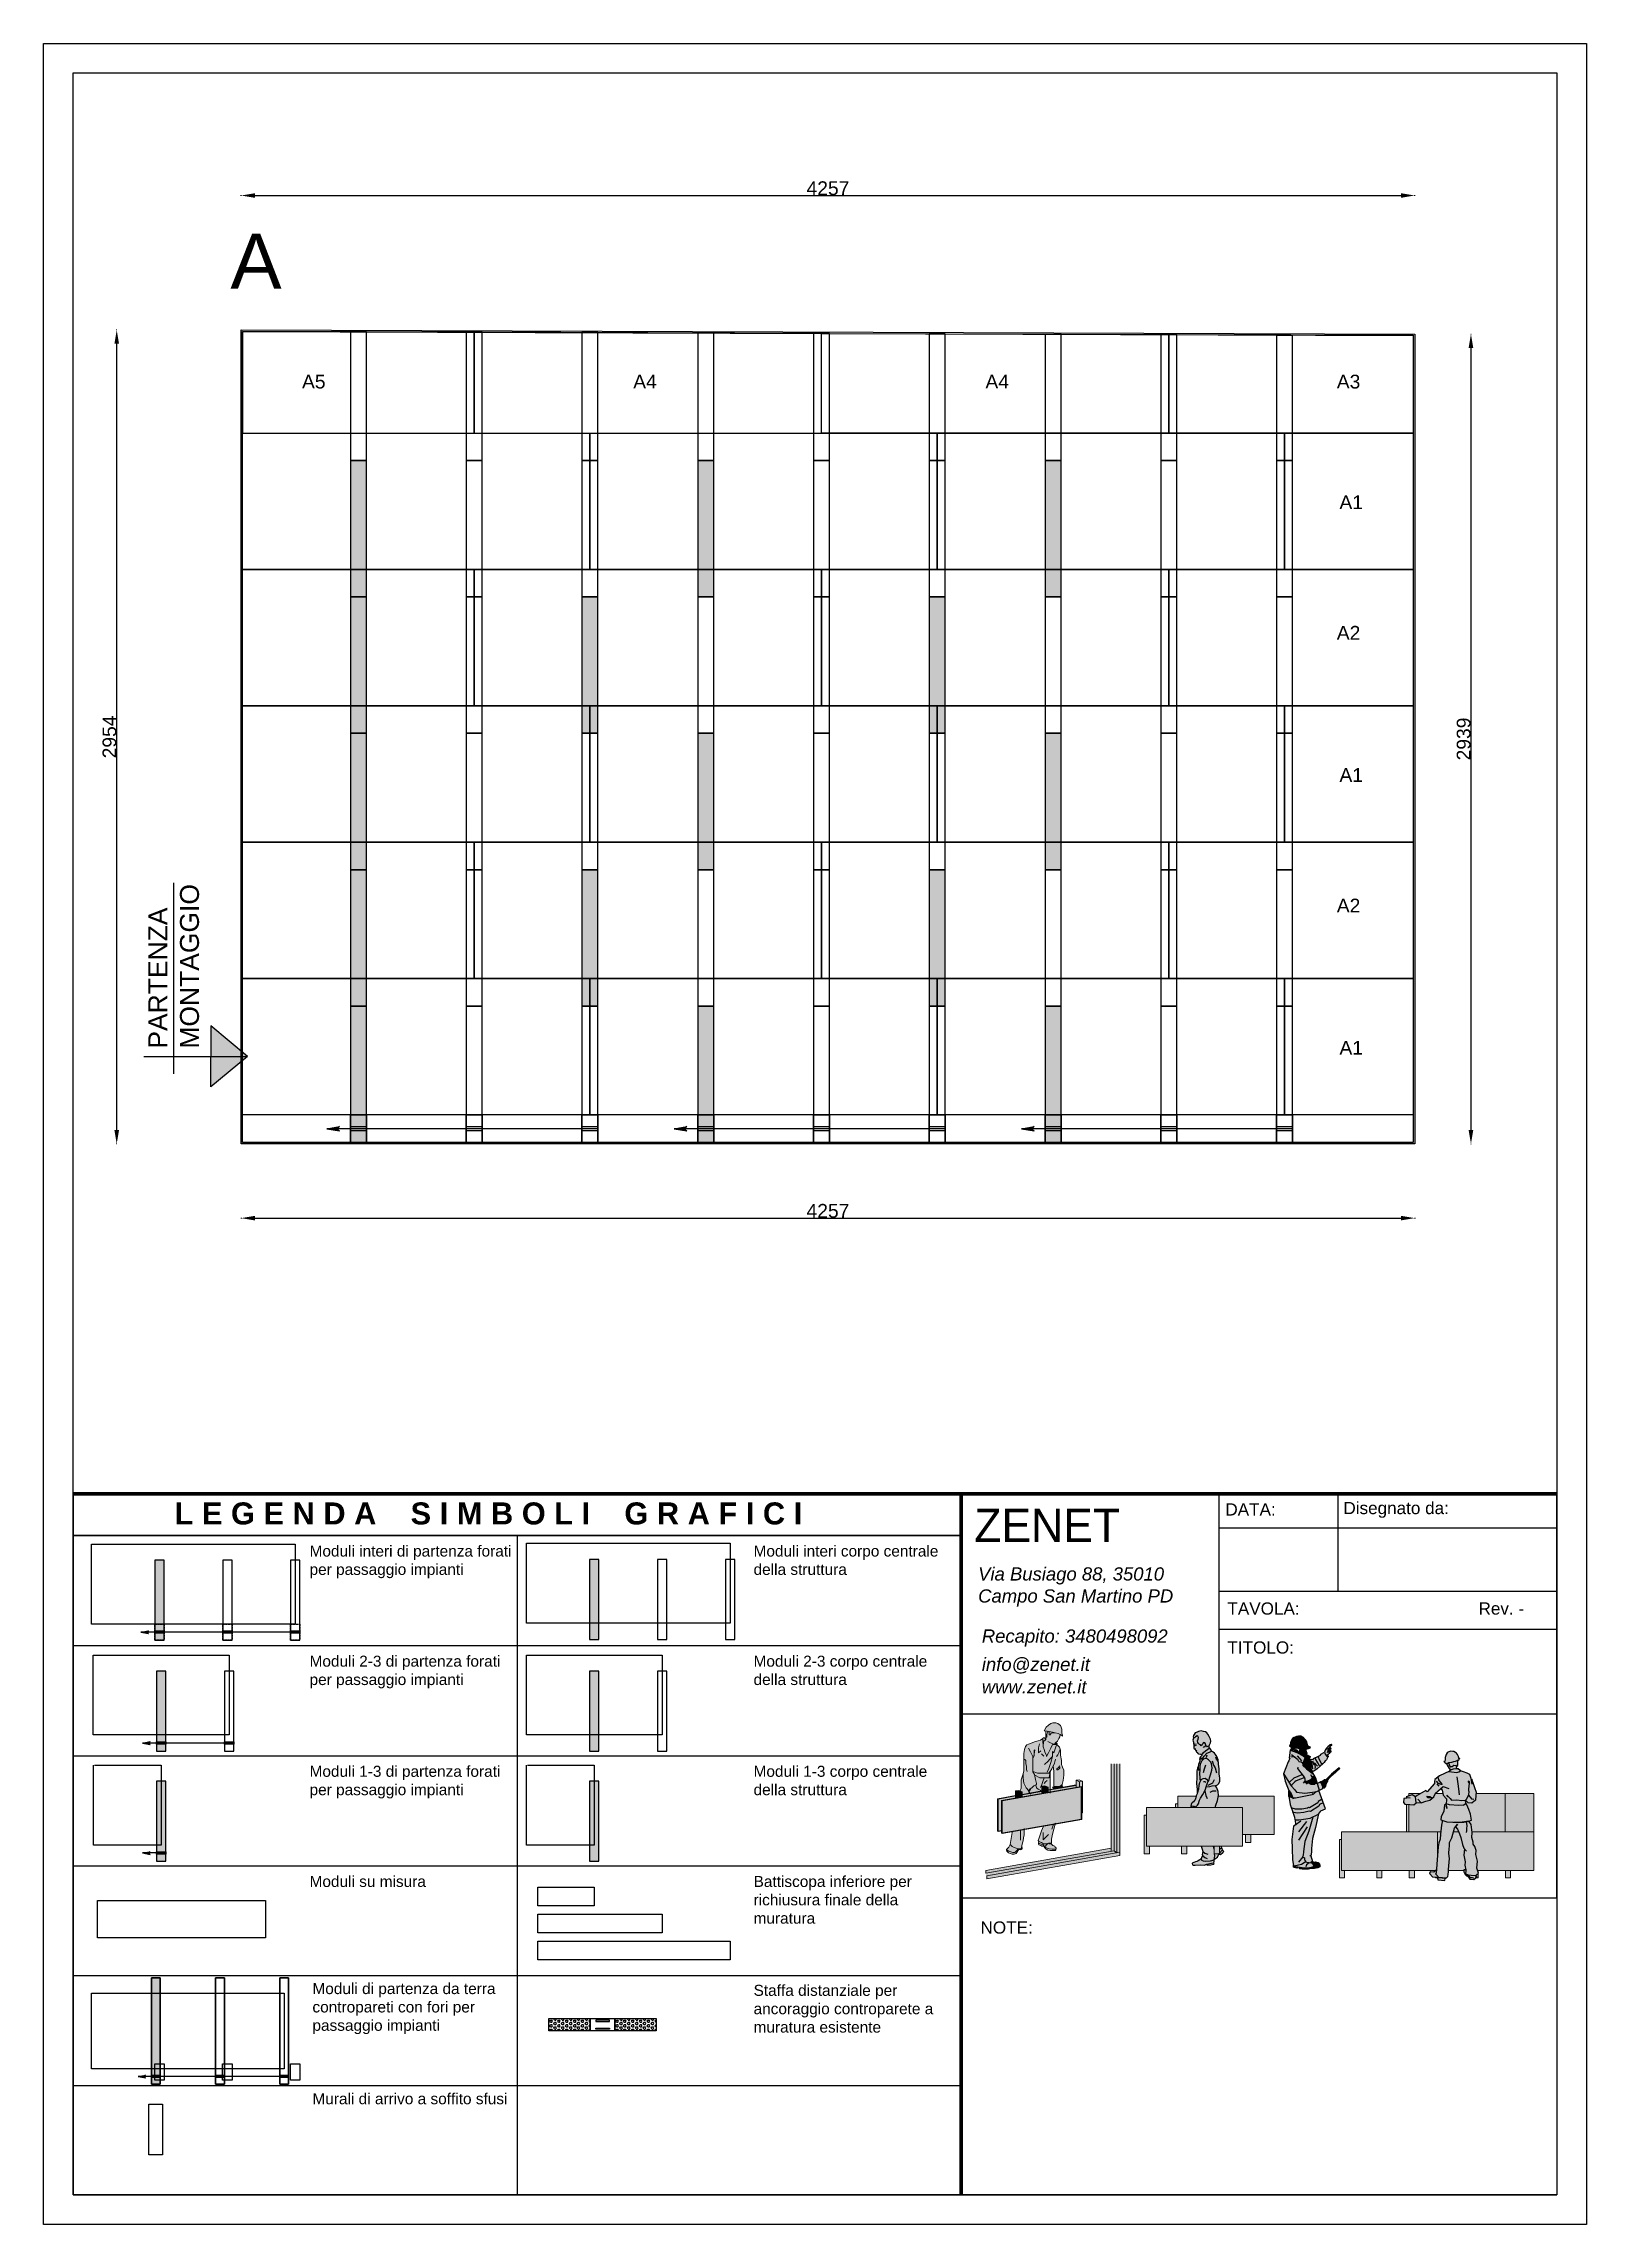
# Paper-space layout 'A4' of a CAD drawing. Header units: millimetres. Extents: x 5 to 1169, y -67 to 244.
# Drawn here: x 5.3 to 215.3, y -67.2 to 229.8 of the extents above.
# The model-space entities are those that its viewports show. They can reach past a viewport. Long polylines and large blocks are cut down to what shows.
import ezdxf

# ---------------------------------------------------------------- set-up
doc = ezdxf.new("R2010")
doc.units = ezdxf.units.MM
doc.linetypes.add('ACAD_ISO02W100', pattern=[15, 12, -3])
for name, color, linetype, true_color in [('- ACCESSORI', 7, 'Continuous', 0x242424), ('BATTISCOPA', 7, 'Continuous', 0x903373), ('DUETERZI', 7, 'Continuous', 0x009fdf), ('INTERI', 7, 'Continuous', 0x00b51a), ('LEGENDA', 7, 'Continuous', 0x92886f), ('MURALI', 7, 'Continuous', 0x766a5e), ('PEZZI SU MISURA', 7, 'Continuous', 0xbb1e10), ('UNTERZO', 7, 'Continuous', 0xd40f7d)]:
    doc.layers.add(name, color=color, linetype=linetype, true_color=true_color)
for name, color, linetype in [('- QUOTE', 7, 'Continuous'), ('DISTINTA PRODUZIONE', 7, 'Continuous'), ('FINESTRA', 7, 'Continuous'), ('MURALI CLIENTE', 8, 'ACAD_ISO02W100'), ('NOTE TECNICHE', 7, 'Continuous'), ('OFFSET', 2, 'Continuous'), ('OPERAI - Workers', 253, 'Continuous'), ('PERIMETRO', 1, 'Continuous'), ('PERSONE - people', 253, 'Continuous')]:
    doc.layers.add(name, color=color, linetype=linetype)
doc.styles.get("Standard").update_dxf_attribs({"font": 'arial.ttf'})
doc.dimstyles.new('ISO-25', dxfattribs={"dimtxt": 50, "dimasz": 50, "dimexe": 1.25, "dimexo": 0.625, "dimtad": 1, "dimdec": 0, "dimtxsty": 'Standard', "dimcen": 2.5, "dimadec": 0, "dimazin": 0, "dimtfac": 1, "dimtdec": 0, "dimtmove": 0, "dimatfit": 3, "dimfxl": 1, "dimfxlon": 1, "dimarcsym": 0})

psp = doc.layouts.new('A4')

# ---------------------------------------------------------------- texts
at = {"attachment_point": 1}
for s, width, heights, insert, char_height in [('DATA:', 29.2062, [0], (166.19, 30.96), 1.666), ('Disegnato da: ', 29.2062, [0], (182.26, 31.15), 1.6658), ('{\\fArial|b0|i1|c0|p34;Via Busiago 88, 35010 \\PCampo San Martino PD}', 87.1655, [0], (132.54, 22.24), 1.8), ('TAVOLA:', 29.2062, [0], (166.47, 17.46), 1.666), ('Rev. -', 29.2062, [0], (200.65, 17.47), 1.666), ('{\\fArial|b0|i1|c0|p34;Recapito: 3480498092}', 87.1655, [3.42], (133.04, 13.78), 1.8), ('TITOLO:', 29.2062, [0], (166.47, 12.16), 1.666), ('{\\fArial|b0|i1|c0|p34;info@zenet.it}', 87.1655, [3.42], (133.04, 9.93), 1.8), ('{\\fArial|b0|i1|c0|p34;www.zenet.it}', 87.1655, [3.42], (133.04, 6.87), 1.8), ('NOTE:', 29.2062, [0], (132.86, -25.98), 1.666)]:
    psp.add_mtext_dynamic_manual_height_columns(s, width=width, gutter_width=8.33, heights=heights, dxfattribs=dict(at, insert=insert, char_height=char_height))
at = {"layer": 'FINESTRA', "insert": (23.15, 31.08), "char_height": 3, "attachment_point": 1}
psp.add_mtext_dynamic_manual_height_columns('{\\fArial|b1|i0|c0|p34;L E G E N D A    S I M B O L I    G R A F I C I}', width=213.4378, gutter_width=1550.88, heights=[0], dxfattribs=at)
at = {"layer": 'LEGENDA', "color": 7, "char_height": 1.5, "attachment_point": 1}
for s, insert in [('Moduli interi di partenza forati per passaggio impianti ', (41.53, 25.21)), ('Moduli interi corpo centrale della struttura', (101.97, 25.21)), ('Moduli 2-3 di partenza forati per passaggio impianti ', (41.53, 10.21)), ('Moduli 2-3 corpo centrale della struttura', (101.97, 10.21)), ('Moduli 1-3 di partenza forati per passaggio impianti ', (41.53, -4.79)), ('Moduli 1-3 corpo centrale della struttura', (101.97, -4.79)), ('Moduli su misura ', (41.53, -19.79)), ('Battiscopa inferiore per richiusura finale della muratura', (101.97, -19.79)), ('Moduli di partenza da terra contropareti con fori per passaggio impianti', (41.92, -34.38)), ('Staffa distanziale per ancoraggio controparete a muratura esistente', (101.97, -34.62)), ('Murali di arrivo a soffito sfusi', (41.92, -49.38))]:
    psp.add_mtext_dynamic_manual_height_columns(s, width=28.2271, gutter_width=1550.88, heights=[0], dxfattribs=dict(at, insert=insert))

msp = doc.modelspace()

# ---------------------------------------------------------------- texts
at = {"layer": 'DISTINTA PRODUZIONE', "char_height": 50, "attachment_point": 1}
for s, insert in [('A5', (22636.2, -9918)), ('A4', (23837.7, -9918)), ('A4', (25115.4, -9918)), ('A3', (26390, -9918)), ('A1', (26399.7, -10355.8)), ('A2', (26390, -10829.7)), ('A1', (26399.7, -11345.8)), ('A2', (26390, -11819.7)), ('A1', (26399.7, -12335.8))]:
    msp.add_mtext_dynamic_manual_height_columns(s, width=389.083, gutter_width=1550.9, heights=[0], dxfattribs=dict(at, insert=insert))
at = {"layer": 'FINESTRA', "insert": (22376.1, -9406.3), "char_height": 200, "attachment_point": 1}
msp.add_mtext_dynamic_manual_height_columns('A', width=5202.875, gutter_width=1550.9, heights=[0], dxfattribs=at)

# ---------------------------------------------------------------- blocks, each defined once
blk = doc.blocks.new('LOGO ZENET CARTIGLIO')
at = {"insert": (-16.88, 18.82), "char_height": 7.0177, "attachment_point": 1}
blk.add_mtext_dynamic_manual_height_columns('{\\fBell MT|b0|i0|c0|p18;ZENET}', width=33.7069, gutter_width=164.16, heights=[0], dxfattribs=at)
blk = doc.blocks.new('DUETERZI')
at = {"layer": 'MURALI', "transparency": 33554470}
h = blk.add_hatch(color=256, dxfattribs=at)
h.dxf.hatch_style = 1
h.paths.add_polyline_path([(377, -595), (435, -595)], flags=17)
h.paths.add_polyline_path([(377, -595), (435, -595), (435, -100), (377, -100)])
blk.add_lwpolyline([(-14, 0), (826, 0), (826, -495), (-14, -495), (-14, 0)])
at = {"layer": 'MURALI'}
for points in [[(377, -100), (377, -595), (435, -595), (435, -100), (377, -100)], [(797, -100), (797, -595), (855, -595), (855, -100), (797, -100)]]:
    blk.add_lwpolyline(points, dxfattribs=at)
blk = doc.blocks.new('UNTERZO')
at = {"layer": 'MURALI', "transparency": 33554470}
h = blk.add_hatch(color=256, dxfattribs=at)
h.dxf.hatch_style = 1
h.paths.add_polyline_path([(384, -595), (442, -595), (442, -100), (413, -100), (413, -495), (384, -495)])
h.paths.add_polyline_path([(413, -100), (384, -100), (384, -495), (413, -495)], flags=17)
blk.add_lwpolyline([(0, 0), (413, 0), (413, -495), (-7, -495), (-7, 0)])
at = {"layer": 'MURALI'}
blk.add_lwpolyline([(384, -100), (384, -595), (442, -595), (442, -100), (384, -100)], dxfattribs=at)
blk = doc.blocks.new('INTERO')
at = {"layer": 'MURALI', "transparency": 33554470}
h = blk.add_hatch(color=256, dxfattribs=at)
h.dxf.hatch_style = 1
h.paths.add_polyline_path([(428, -100), (399, -100), (399, -495), (370, -495), (370, -595), (428, -595)])
h.paths.add_polyline_path([(399, -100), (370, -100), (370, -495), (399, -495)])
blk.add_lwpolyline([(-21, 0), (1239, 0), (1239, -495), (-21, -495), (-21, 0)])
at = {"layer": 'MURALI'}
for points in [[(370, -100), (370, -595), (428, -595), (428, -100), (370, -100)], [(790, -100), (790, -595), (848, -595), (848, -100), (790, -100)], [(1210, -100), (1210, -595), (1268, -595), (1268, -100), (1210, -100)]]:
    blk.add_lwpolyline(points, dxfattribs=at)
blk = doc.blocks.new('INTERO FORATO')
at = {"layer": 'MURALI', "transparency": 33554470}
h = blk.add_hatch(color=256, dxfattribs=at)
h.dxf.hatch_style = 1
h.paths.add_polyline_path([(449, -100), (420, -100), (420, -495), (391, -495), (391, -595), (449, -595)])
h.paths.add_polyline_path([(420, -100), (391, -100), (391, -495), (420, -495)])
at = {"layer": 'MURALI', "true_color": 0x636466, "transparency": 33554687}
h = blk.add_hatch(color=251, dxfattribs=at)
h.dxf.hatch_style = 1
h.paths.add_polyline_path([(342, -544.9), (305.2, -544.9), (351.8, -553.1)])
h.paths.add_polyline_path([(351.8, -536.6), (305.2, -544.9), (342, -544.9)])
blk.add_lwpolyline([(0, 0), (1260, 0), (1260, -495), (0, -495), (0, 0)])
at = {"layer": 'MURALI'}
for points in [[(391, -100), (391, -595), (449, -595), (449, -100), (391, -100)], [(811, -100), (811, -595), (869, -595), (869, -100), (811, -100)], [(1231, -100), (1231, -595), (1289, -595), (1289, -100), (1231, -100)]]:
    blk.add_lwpolyline(points, dxfattribs=at)
at = {"layer": 'MURALI', "color": 251, "true_color": 0x636466}
for points in [[(305.2, -544.9), (351.8, -536.6)], [(1289, -544.9), (305.2, -544.9)], [(305.2, -544.9), (351.8, -553.1)], [(351.8, -536.6), (342, -544.9), (351.8, -553.1)]]:
    blk.add_lwpolyline(points, dxfattribs=at)
at = {"layer": 'MURALI'}
for points in [[(391, -537.1), (449, -537.1), (449, -552.6), (391, -552.6)], [(811, -537.1), (869, -537.1), (869, -552.6), (811, -552.6)], [(1231, -537.1), (1289, -537.1), (1289, -552.6), (1231, -552.6)]]:
    blk.add_lwpolyline(points, close=True, dxfattribs=at)
at = {"layer": 'MURALI CLIENTE'}
for points in [[(391, -495), (449, -495), (449, -595), (391, -595)], [(811, -495), (869, -495), (869, -595), (811, -595)], [(1231, -495), (1289, -495), (1289, -595), (1231, -595)]]:
    blk.add_lwpolyline(points, close=True, dxfattribs=at)
blk = doc.blocks.new('2-3 FORATO')
at = {"true_color": 0x636466}
h = blk.add_hatch(color=251, dxfattribs=at)
h.dxf.hatch_style = 1
h.paths.add_polyline_path([(-186, -13436), (-223, -13436), (-176, -13444)])
h.paths.add_polyline_path([(-176, -13427), (-223, -13436), (-186, -13436)])
at = {"layer": 'MURALI', "transparency": 33554470}
h = blk.add_hatch(color=256, dxfattribs=at)
h.dxf.hatch_style = 1
h.paths.add_polyline_path([(-137, -13486), (-79, -13486)], flags=17)
h.paths.add_polyline_path([(-137, -13486), (-79, -13486), (-79, -12991), (-137, -12991)])
blk.add_lwpolyline([(-528, -12891), (312, -12891), (312, -13386), (-528, -13386), (-528, -12891)])
at = {"color": 251, "true_color": 0x636466}
for points in [[(-223, -13436), (-176, -13427)], [(341, -13436), (-223, -13436)], [(-223, -13436), (-176, -13444)], [(-176, -13427), (-186, -13436), (-176, -13444)]]:
    blk.add_lwpolyline(points, dxfattribs=at)
for points in [[(-137, -13428), (-79, -13428), (-79, -13443), (-137, -13443)], [(283, -13428), (341, -13428), (341, -13443), (283, -13443)]]:
    blk.add_lwpolyline(points, close=True)
at = {"layer": 'MURALI'}
for points in [[(-137, -12991), (-137, -13486), (-79, -13486), (-79, -12991), (-137, -12991)], [(283, -12991), (283, -13486), (341, -13486), (341, -12991), (283, -12991)]]:
    blk.add_lwpolyline(points, dxfattribs=at)
blk = doc.blocks.new('1-3 FORATO')
at = {"true_color": 0x636466}
h = blk.add_hatch(color=251, dxfattribs=at)
h.dxf.hatch_style = 1
h.paths.add_polyline_path([(1041, -13467), (1004, -13467), (1051, -13476)])
h.paths.add_polyline_path([(1051, -13459), (1004, -13467), (1041, -13467)])
at = {"layer": 'MURALI', "transparency": 33554470}
h = blk.add_hatch(color=256, dxfattribs=at)
h.dxf.hatch_style = 1
h.paths.add_polyline_path([(1090, -13518), (1148, -13518), (1148, -13023), (1119, -13023), (1119, -13418), (1090, -13418)])
h.paths.add_polyline_path([(1119, -13023), (1090, -13023), (1090, -13418), (1119, -13418)], flags=17)
blk.add_lwpolyline([(706, -12923), (1119, -12923), (1119, -13418), (699, -13418), (699, -12923)])
at = {"color": 251, "true_color": 0x636466}
for points in [[(1004, -13467), (1051, -13459)], [(1148, -13467), (1004, -13467)], [(1004, -13467), (1051, -13476)], [(1051, -13459), (1041, -13467), (1051, -13476)]]:
    blk.add_lwpolyline(points, dxfattribs=at)
blk.add_lwpolyline([(1090, -13460), (1148, -13460), (1148, -13475), (1090, -13475)], close=True)
at = {"layer": 'MURALI'}
blk.add_lwpolyline([(1090, -13023), (1090, -13518), (1148, -13518), (1148, -13023), (1090, -13023)], dxfattribs=at)
blk = doc.blocks.new('STAFFA DISTANZIALE')
at = {"layer": '- ACCESSORI', "transparency": 33554687}
h = blk.add_hatch(dxfattribs=at)
h.set_pattern_fill('HEX', color=256)
h.set_pattern_definition([(0, (11897.034, 9102.8884), (0, 5.4992613), [3.175, -6.35]), (120, (11897.034, 9102.8884), (-4.7625, -2.7496307), [3.175, -6.35]), (60, (11900.209, 9102.8884), (-4.7625, 2.7496307), [3.175, -6.35])])
h.paths.add_polyline_path([(-30, 15), (-130, 15), (-130, -15), (-30, -15)])
h = blk.add_hatch(dxfattribs=at)
h.set_pattern_fill('HEX', color=256)
h.set_pattern_definition([(0, (12057.034, 9102.8884), (0, 5.4992613), [3.175, -6.35]), (120, (12057.034, 9102.8884), (-4.7625, -2.7496307), [3.175, -6.35]), (60, (12060.209, 9102.8884), (-4.7625, 2.7496307), [3.175, -6.35])])
h.paths.add_polyline_path([(130, 15), (30, 15), (30, -15), (130, -15)])
at = {"layer": '- ACCESSORI'}
for points in [[(-130, 15), (-30, 15), (-30, -15), (-130, -15), (-130, 15)], [(-30, 15), (30, 15), (30, -15), (-30, -15), (-30, 15)], [(30, 15), (130, 15), (130, -15), (30, -15), (30, 15)]]:
    blk.add_lwpolyline(points, dxfattribs=at)
for points in [[(-16.6, 8.1), (16.6, 8.1), (16.6, 11), (-16.6, 11)], [(-16.6, -8.1), (16.6, -8.1), (16.6, -11), (-16.6, -11)]]:
    blk.add_lwpolyline(points, close=True, dxfattribs=at)
blk = doc.blocks.new('ZENET LOGO OPERAI')
h = blk.add_hatch(color=253)
h.dxf.hatch_style = 1
h.paths.add_polyline_path([(404.8, 64.9), (404.4, 66.1), (403.9, 67.3), (402.2, 68.5), (401, 69), (399.1, 69), (397.8, 68.5), (396.2, 67.5), (394.8, 66.1), (393.5, 63.7), (395.4, 63.5), (396.7, 63.3), (398.7, 63), (400.6, 62.6), (401.6, 62.3), (402.5, 62), (403.7, 61.5), (404.8, 60.8), (405.3, 60.4), (405.3, 61), (405.1, 61.6), (404.8, 62.2), (404.8, 62.9), (404.8, 63.5)])
h.paths.add_polyline_path([(403.4, 60), (403.7, 61.5), (402.5, 62), (401.6, 62.3), (400.6, 62.6), (399.8, 62.6), (399.1, 62.6), (398.5, 62.6), (397.9, 62.3), (397.6, 61.7), (397.3, 61.1), (396.7, 61.4), (396.7, 62.7), (396.7, 63.3), (395.8, 63.5), (395.8, 62.9), (395.2, 61.6), (395.2, 61), (395.2, 59.7), (394.6, 59.7), (394.6, 58.3), (393.7, 59.3), (392.9, 59.3), (392.5, 58.8), (392.5, 58.1), (392.5, 56.8), (392.9, 54.9), (392.9, 53.6), (393.4, 51.7), (393.8, 50.4), (395, 48), (395, 47.3), (396.2, 49.7), (397.8, 52.6), (398.9, 55), (400.8, 55), (401.8, 55.9), (400.6, 55.9), (400.9, 56.2), (401.9, 57.1), (402.9, 58.8)])
h.paths.add_polyline_path([(398.5, 62.6), (399.1, 62.6), (399.8, 62.6), (400.6, 62.6), (398.7, 63), (396.7, 63.3), (396.7, 62.7), (396.7, 61.4), (397.3, 61.1), (397.6, 61.7), (397.9, 62.3)], flags=17)
h.paths.add_polyline_path([(395.8, 62.9), (395.8, 63.5), (395.4, 63.5), (394.6, 63.6), (394.6, 62.3), (394.6, 59.7), (395.2, 59.7), (395.2, 61), (395.2, 61.6)])
h.paths.add_polyline_path([(401.8, 55.9), (400.8, 55), (398.9, 55), (397.8, 52.6), (396.2, 49.7), (395, 47.3), (395, 48), (393.8, 50.4), (393.4, 51.7), (392.9, 53.6), (392.9, 54.9), (392.5, 56.8), (392.5, 58.1), (392.5, 58.8), (391, 57.7), (389.7, 57.4), (387.2, 56.7), (384.8, 55.6), (383.5, 55.2), (382.3, 54.7), (381.4, 53.8), (380.9, 51.9), (380.4, 49.3), (380.4, 47.3), (380.4, 45.3), (380.4, 44), (380.4, 40.7), (380.4, 38.1), (380, 36.1), (380, 33.5), (380.5, 30.2), (382, 27.3), (383.6, 25.2), (384.2, 26.4), (385.8, 27.5), (386.8, 28.4), (388.6, 29.3), (388.6, 29.9), (388, 32.5), (387.3, 35.7), (386.2, 37.4), (386.2, 38.7), (386.2, 40.7), (386.2, 44), (386.2, 46), (386.8, 47.3), (387, 48.6), (387, 49.1), (387, 51.1), (387.5, 51.6), (387, 48.6), (387, 47.8), (386.2, 46), (386.2, 44), (386.2, 40.7), (386.2, 38.7), (386.2, 37.8), (389.2, 36.7), (391.9, 36.7), (394.5, 36.7), (396.5, 36.7), (397.4, 37.7), (398.3, 39.4), (399.2, 41.2), (399.7, 37.9), (399.7, 34), (399.7, 30.7), (399.7, 28), (401.7, 28), (403.6, 28), (405, 29.4), (405.6, 32), (406.1, 35.3), (406.1, 38.6), (405.3, 40.4), (404.5, 42.2), (404.5, 44.8), (403.9, 48.1), (403.9, 51.4), (403.3, 53.2), (401.5, 55)])
h.paths.add_polyline_path([(397.4, 37.7), (396.5, 36.7), (394.5, 36.7), (391.9, 36.7), (389.2, 36.7), (386.2, 37.8), (386.2, 37.4), (387.3, 35.7), (387.4, 35.3), (390.7, 33.7), (393.4, 33.7), (396.7, 33.7)], flags=17)
h.paths.add_polyline_path([(393.4, 33.7), (390.7, 33.7), (387.4, 35.3), (388, 32.5), (388.6, 29.9), (388.6, 29.3), (388.2, 29.1), (388.6, 27.2), (389.6, 26.3), (390.8, 25.7), (391.9, 25.2), (391.9, 28.2), (393.9, 28.6), (396.1, 27.6), (396.1, 25.9), (397.4, 26.2), (397.4, 29.8), (397.4, 32.4), (397.4, 34.4), (397.4, 37.7), (396.7, 33.7)], flags=17)
h.paths.add_polyline_path([(382, 27.3), (380.5, 30.2), (380, 33.5), (380, 36.1), (378.7, 32.4), (378.7, 29.8), (378.7, 27.1), (378, 25.2), (379.3, 24.6), (379.3, 23), (384.3, 23.8), (384, 24.2), (383.5, 24.6), (384, 25.1), (385.1, 27), (384.2, 26.4), (383.6, 25.2)])
h.paths.add_polyline_path([(390.8, 25.7), (389.6, 26.3), (388.6, 27.2), (388.2, 29.1), (386.8, 28.4), (385.8, 27.5), (385.1, 27), (384, 25.1), (383.5, 24.6), (384, 24.2), (384.3, 23.8), (391.9, 25.2), (391.9, 25.2)])
h.paths.add_polyline_path([(399.7, 0.7), (400.5, 3.9), (393.1, 2.6), (391.7, -0.4), (391.1, -2.3), (390.3, -4.8), (389.6, -6.6), (390, -7.1), (391.8, -7.9), (393, -8.6), (394.9, -8.6), (396.2, -8.3), (398.2, -8.3), (398.2, -5.7), (398.9, -2.5)])
h.paths.add_polyline_path([(373, -0.9), (373, -1.4), (372.6, -4), (372.1, -6.6), (371.6, -9.1), (372, -9.6), (373, -10.5), (374.2, -11.1), (376.7, -11.9), (378.7, -11.9), (379.1, -10), (379.5, -8), (379.9, -6.7), (380.3, -4.8), (380.7, -2.9), (380.7, -0.9), (380.7, 0.4)])
h.paths.add_polyline_path([(374.2, -11.1), (373, -10.5), (372, -9.6), (371.6, -9.1), (370.7, -10.9), (369.7, -11.8), (369.3, -12.3), (369.7, -12.8), (370.9, -13.4), (372.1, -13.9), (373.4, -14.2), (374.7, -14.2), (375.2, -13.7), (376.1, -12.8), (376.4, -12.2), (376.4, -11.8)])
h.paths.add_polyline_path([(372.1, -13.9), (370.9, -13.4), (369.7, -12.8), (369.3, -12.3), (369.3, -13), (369.6, -13.5), (370.5, -14.5), (371.7, -15), (373, -15.3), (374.3, -15.3), (375.6, -14.8), (375.9, -14.3), (376.5, -13.1), (376.9, -12.6), (377.6, -12.3), (378.2, -12.5), (378.8, -12.4), (379.3, -11.9), (379.3, -11.2), (379, -10.6), (378.7, -11.9), (376.7, -11.9), (376.4, -11.8), (376.4, -12.2), (376.1, -12.8), (375.2, -13.7), (374.7, -14.2), (373.4, -14.2)])
h.paths.add_polyline_path([(396.6, -11.9), (395.3, -11.4), (394.2, -10.8), (393.7, -10.3), (393.2, -9.9), (392.8, -9.4), (391.5, -9), (390.3, -8.5), (389.8, -8), (389.8, -8.7), (390.1, -9.3), (390.7, -9.6), (391.3, -9.8), (391.9, -10.1), (392.5, -10.1), (393.2, -10.1), (393.4, -10.7), (393.8, -11.3), (394.7, -12.2), (395.9, -12.7), (397.2, -13), (398.5, -13), (399.9, -13), (400.5, -13), (401, -12.5), (401, -12), (400.5, -12.2), (399.2, -12.2), (398.5, -12.2)])
h.paths.add_polyline_path([(400.6, -10.8), (400.2, -10.3), (399, -9.7), (398.5, -9.3), (398.3, -9), (397.4, -8.8), (396.7, -8.8), (396.2, -8.3), (394.9, -8.6), (393, -8.6), (391.8, -7.9), (390, -7.1), (389.8, -8), (390.3, -8.5), (391.5, -9), (392.8, -9.4), (393.2, -9.9), (393.7, -10.3), (394.2, -10.8), (395.3, -11.4), (396.6, -11.9), (398.5, -12.2), (399.2, -12.2), (400.5, -12.2), (401, -12), (401.1, -11.9), (401.1, -11.3)])
h.paths.add_polyline_path([(397.6, -8.3), (396.2, -8.3), (396.7, -8.8), (397.4, -8.8), (398.3, -9)], flags=17)
h = blk.add_hatch(color=253)
h.dxf.hatch_style = 1
h.paths.add_polyline_path([(497.8, 49.5), (499.4, 50.2), (500.8, 50.8), (500.3, 51.7), (499.6, 52.7), (499.2, 52.6), (498.3, 52), (496.9, 51), (495.6, 49.8), (494.6, 48.4), (494.5, 47.9), (493.7, 47.2), (493.5, 46.9), (494.2, 46.1), (494.7, 45.5), (496.1, 47.5)])
h.paths.add_polyline_path([(494.2, 46.1), (493.5, 46.9), (493.2, 46.5), (493.1, 45.7), (493.3, 45.3)])
h.paths.add_polyline_path([(499.2, 52.6), (499.2, 53.1), (499.2, 54.1), (498.2, 53.7), (497.9, 53.5), (497, 54.4), (496.8, 55.5), (496.4, 56.1), (495.8, 56.4), (495.4, 56.1), (495.3, 55.7), (494.5, 54.9), (494.1, 54.2), (493.7, 54.7), (493.1, 55.1), (492.4, 55.7), (492, 56.4), (491.7, 57.4), (492.2, 58.4), (492.4, 59.6), (491.9, 60.3), (491.6, 60.5), (490.5, 60), (490.1, 59.5), (489.6, 59.3), (489.1, 59.1), (488.9, 58.4), (488.8, 57.7), (489.1, 56.6), (489.2, 55.7), (489.4, 55.1), (489.5, 54.6), (489.5, 53.7), (489.3, 53), (489.3, 52.6), (489.6, 52.2), (490, 52.2), (490.1, 52.1), (490.3, 51.7), (490.5, 51.3), (490.9, 51), (490.9, 50.5), (491, 50.3), (491.3, 50.2), (491.7, 49.8), (491.9, 49.3), (492.5, 49), (493.7, 48.8), (494.4, 48.7), (494.6, 48.4), (495.6, 49.8), (496.9, 51), (498.3, 52)])
h.paths.add_polyline_path([(500.1, 58.5), (499.3, 60.1), (498.3, 61.7), (497.7, 62.6), (496.8, 63.2), (495.7, 63.4), (494.2, 63.7), (493.2, 63.6), (492.3, 63.3), (491.5, 62.9), (490.3, 62.4), (489.6, 61.4), (489.2, 60.8), (488.9, 59.9), (489.1, 59.5), (489.1, 59.1), (489.6, 59.3), (490.1, 59.5), (490.5, 60), (491.6, 60.5), (491.9, 60.3), (492.4, 59.6), (492.2, 58.4), (491.7, 57.4), (492, 56.4), (492.4, 55.7), (493.1, 55.1), (493.7, 54.7), (494.1, 54.2), (494.5, 54.9), (495.3, 55.7), (495.4, 56.1), (495.8, 56.4), (496.4, 56.1), (496.8, 55.5), (497, 54.4), (497.9, 53.5), (498.2, 53.7), (499.2, 54.1), (499.5, 54.8), (500, 56), (500.3, 57.2)])
h = blk.add_hatch(color=253)
h.dxf.hatch_style = 1
h.paths.add_polyline_path([(569.6, 15.4), (570, 16.5), (572.5, 17.6), (571.7, 19.9), (569.2, 18.5), (569, 17.5), (563.5, 14.4), (563, 14.5), (562.3, 14.2), (558.7, 13.6), (554.5, 13.5), (551.9, 14.3), (552.5, 12.9), (552.8, 11.8), (553.4, 11.4), (555.8, 11), (559.9, 11.4), (563.4, 12.2), (564.1, 12.1)])
h.paths.add_polyline_path([(569.3, 10.4), (570.7, 12.1), (570.9, 12.5), (573.9, 13.8), (572.5, 17.6), (570, 16.5), (569.6, 15.4), (564.1, 12.1), (563.4, 12.2), (559.9, 11.4), (555.8, 11), (553.4, 11.4), (552.8, 11.8), (554, 8.5), (554.1, 6.8), (556.9, 6.7), (564, 7.7)])
h.paths.add_polyline_path([(551.9, 52.4), (551.7, 53.5), (551.2, 53.7), (550.8, 54), (550.8, 54.2), (551.2, 54.7), (551.4, 56.1), (551.8, 57.3), (552.7, 58.8), (553.7, 59.5), (554.8, 59.9), (555.3, 60.2), (556.6, 60.4), (558.2, 60.3), (559.7, 59.6), (560.3, 58.6), (561, 57.9), (561.8, 56.7), (562.4, 54.2), (562.5, 54.1), (563.9, 53.4), (564.1, 53.2), (563.9, 52.9), (563.5, 52.6), (562.5, 52.3), (561.8, 52.3), (561.5, 51.8), (561.2, 51.6), (561.5, 51.4), (561.1, 51.5), (561.1, 51.6), (561.5, 51.8), (561.8, 52.3), (560.4, 52.4), (558.2, 52.4), (557.1, 51.3), (557, 49.9), (556.1, 49.9), (556.1, 50.6), (555.3, 51.4), (554.5, 51.6), (554, 51.5), (553.7, 51.3), (553.7, 50.6), (551.9, 51.1), (551.7, 51.6), (552.1, 51.7)])
h.paths.add_polyline_path([(555.6, 52.8), (553.5, 52.5), (553.5, 52.4), (553.1, 53.1), (553.1, 53.1), (553.2, 53.2), (554.6, 53.4), (555.9, 53.2), (557, 52.8), (557.4, 52.5), (556.9, 52.5)], flags=16)
h.paths.add_polyline_path([(558.1, 59.5), (558.1, 59.6), (559.3, 59.4), (559.4, 59.1)], flags=16)
h = blk.add_hatch(color=253)
h.dxf.hatch_style = 1
h.paths.add_polyline_path([(559.7, 59.6), (558.2, 60.3), (556.6, 60.4), (555.3, 60.2), (554.8, 59.9), (553.7, 59.5), (552.7, 58.8), (551.8, 57.3), (551.4, 56.1), (551.2, 54.7), (550.8, 54.2), (550.8, 54), (551.2, 53.7), (552.7, 53.1), (553.1, 53.1), (553.2, 53.2), (554.6, 53.4), (555.9, 53.2), (557, 52.8), (557.6, 52.4), (560.4, 52.4), (562.5, 52.3), (563.5, 52.6), (563.9, 52.9), (564.1, 53.2), (563.9, 53.4), (562.5, 54.1), (562.4, 54.2), (561.8, 56.7), (561, 57.9), (560.3, 58.6)])
h.paths.add_polyline_path([(559.4, 59.1), (558.1, 59.5), (558.1, 59.6), (559.3, 59.4)], flags=16)
h = blk.add_hatch(color=251)
h.dxf.hatch_style = 1
h.paths.add_polyline_path([(559.3, 59.4), (558.1, 59.6), (558.1, 59.5), (559.4, 59.1)])
h = blk.add_hatch(color=253)
h.dxf.hatch_style = 1
h.paths.add_polyline_path([(441.9, -16.1), (441.9, -14.1), (356.6, -29.2), (356.6, -31.1)])
h.paths.add_polyline_path([(441.9, 42.6), (440, 42.6), (440, -14.5), (441.9, -14.1)])
h.paths.add_polyline_path([(438.4, 42.6), (436.4, 42.6), (436.4, -13.5), (438.4, -13.1)])
h.paths.add_polyline_path([(436.4, -11.5), (356, -25.7), (356, -27.6), (436.4, -13.5)])
at = {"transparency": 33554523}
h = blk.add_hatch(color=252, dxfattribs=at)
h.dxf.hatch_style = 1
h.paths.add_polyline_path([(438.4, -13.1), (436.4, -13.5), (356, -27.6), (356.6, -31.1), (356.6, -29.2), (440, -14.5)])
h.paths.add_polyline_path([(440, 42.6), (438.4, 42.6), (438.4, -13.1), (440, -14.5)])
h = blk.add_hatch(color=253)
h.dxf.hatch_style = 1
h.paths.add_polyline_path([(496.7, 25.7), (497.5, 28.4), (497.9, 29.8), (498.7, 31.6), (497.5, 32.8), (496.6, 33.4), (495.4, 33.2), (494, 32.5), (493, 30.4), (492.6, 29), (492.3, 26.4), (491.8, 24.2), (491.5, 23.4), (491, 22), (490.4, 20.1), (490.3, 19.6), (489.8, 19), (489.1, 18.3), (488.3, 17.5), (488, 17.1), (487.6, 16.5), (487.4, 15.7), (487.4, 14.7), (487.5, 14.5), (490.7, 14.5), (490.6, 14.8), (491.1, 15.4), (491.8, 16), (492.6, 17.3), (492.7, 18), (493, 19.3), (493.7, 20.5), (495.1, 22.9)])
h.paths.add_polyline_path([(493.2, 33.9), (493, 36.3), (493.2, 38.9), (493.2, 41.4), (493.6, 42.9), (494.5, 44.6), (495.6, 45.7), (496.7, 46.1), (497.6, 46), (498.9, 45.2), (500.4, 43.6), (500.8, 42.6), (501.1, 40.1), (501, 38.6), (500, 35.5), (499.5, 33.7), (499.3, 32.6), (498.9, 31.6), (498.7, 31.6), (497.9, 29.8), (497.5, 28.4), (497.3, 27.6), (499.4, 27.9), (501, 28.2), (503.4, 28.5), (504.5, 29.2), (505.2, 29.8), (506, 31.2), (506, 33.4), (505.6, 36.3), (505.7, 39.5), (505.3, 42.5), (505, 45.2), (504.2, 47.4), (503.3, 48.6), (502.7, 49.5), (501.9, 50.1), (501.5, 50.4), (500.8, 50.8), (499.4, 50.2), (497.8, 49.5), (496.1, 47.5), (494.7, 45.5), (494.2, 46.1), (493.3, 45.3), (493.2, 44.4), (492.8, 43.3), (492.5, 42.2), (492.1, 41), (491.7, 39.8), (491.4, 37.9), (491.3, 33.4), (491.1, 30.4), (491.3, 27.6), (491.6, 26.6), (492.3, 26.7), (492.6, 29), (493, 30.4), (494, 32.5), (493.3, 32.4)])
h.paths.add_polyline_path([(501, 38.6), (501.1, 40.1), (500.8, 42.6), (500.4, 43.6), (498.9, 45.2), (497.6, 46), (496.7, 46.1), (495.6, 45.7), (494.5, 44.6), (493.6, 42.9), (493.2, 41.4), (493.2, 38.9), (493, 36.3), (493.2, 33.9), (493.3, 32.4), (494, 32.5), (495.4, 33.2), (496.6, 33.4), (497.5, 32.8), (498.7, 31.6), (498.9, 31.6), (499.3, 32.6), (499.5, 33.7), (500, 35.5)], flags=17)
h = blk.add_hatch(color=253)
h.dxf.hatch_style = 1
h.paths.add_polyline_path([(569, 17.5), (569.2, 18.5), (571.7, 19.9), (569.6, 25.6), (568.2, 24.9), (567.9, 24.8), (566, 23), (565.5, 23.6), (565.2, 22.8), (554.5, 20.6), (553, 20.5), (552.9, 20.6), (550.4, 21.6), (551.1, 16.6), (551.9, 14.3), (554.5, 13.5), (558.7, 13.6), (562.3, 14.2), (563, 14.5), (563.5, 14.4)])
h.paths.add_polyline_path([(560.3, 31.2), (560.5, 31.2), (560.5, 33), (560.3, 33.7), (555.1, 31.8), (554.2, 31), (552.1, 28.9), (552, 28.2), (554.1, 26), (555.3, 24.5), (560.5, 23.7), (565.4, 24.5), (568.2, 24.9), (569.6, 25.6), (572.1, 26.8), (572.2, 27.8), (571.3, 29.9), (570.3, 30.9), (568.5, 30.1), (568.5, 30.1), (567.1, 29.8), (566.5, 29.3), (564.7, 29.4), (562.6, 30.5), (561.9, 29.8)])
h.paths.add_polyline_path([(565.3, 36.6), (561.7, 39.4), (559.2, 41.5), (559, 43.1), (559.4, 42.9), (559.4, 43.4), (560.5, 46.2), (560.5, 46.4), (560.2, 47), (559.4, 47.8), (555.6, 49.7), (553.8, 50.6), (551.9, 51.1), (551.7, 51.6), (551.4, 51.6), (551.2, 51.3), (550.7, 48.2), (550.5, 46.5), (550.9, 46.3), (550.2, 44.6), (549.9, 43.8), (546.9, 36.2), (548, 31.5), (549.1, 28.8), (550.3, 25.6), (551.7, 23.5), (552.9, 20.6), (553.1, 20.5), (554.5, 20.6), (565.2, 22.8), (565.5, 23.6), (566, 23), (567.9, 24.8), (565.4, 24.5), (560.5, 23.7), (555.3, 24.5), (554.1, 26), (552, 28.2), (551.8, 28.5), (550.7, 30.3), (550.7, 30.9), (553.8, 33.7), (558.9, 35.8), (560.2, 34.1), (560.5, 33), (560.5, 31.2), (561.8, 31.3), (564.2, 32.3), (565.4, 33.6), (565.2, 33.9), (566, 34.5), (567.1, 34.4), (566.1, 36)])
h.paths.add_polyline_path([(574.9, 46), (575.2, 46.8), (575.5, 47.2), (575.5, 47.6), (575.2, 48.3), (574.3, 47.8), (573.5, 48.8), (573.2, 50.2), (570.9, 48.8), (570.6, 48.2), (569.4, 47.6), (569.2, 47), (569.7, 45.3), (571, 43), (572, 42.5), (572.2, 42.7), (572.9, 43.4), (573.7, 44.6), (574.1, 44.8), (574.3, 45), (574.5, 45.1)])
h.paths.add_polyline_path([(569.7, 45.3), (569.2, 47), (569.4, 47.6), (569.3, 47.5), (567.5, 46.6), (567.5, 45.8), (568.8, 43.3), (570, 41.3), (570.7, 41.3), (572, 42.5), (571, 43)])
h.paths.add_polyline_path([(567.5, 45.8), (567.5, 46.6), (566.2, 46), (565.9, 45.4), (565.1, 45.5), (565, 45.1), (564.6, 45.4), (563.6, 45.4), (564.7, 43.1), (564.6, 40.4), (564.5, 39.7), (565.2, 38.1), (565.3, 37.7), (566.3, 38), (568.5, 39.3), (570.4, 41.1), (570.7, 41.3), (570, 41.3), (568.8, 43.3)])
h = blk.add_hatch(color=253)
h.dxf.hatch_style = 1
h.paths.add_polyline_path([(560.3, 33.7), (560.2, 34.1), (558.9, 35.8), (553.8, 33.7), (550.7, 30.9), (550.7, 30.3), (551.8, 28.5), (552, 28.2), (552.1, 28.9), (554.2, 31), (555.1, 31.8)])
h.paths.add_polyline_path([(576.7, 50), (577.2, 50.2), (577.3, 50.7), (577.1, 51), (576.8, 50.7), (575.6, 50), (575.3, 50), (575.2, 50.3), (575.7, 50.9), (575.5, 51.2), (575.6, 51.5), (575.9, 51.7), (576.1, 51.7), (576.8, 51.7), (577.1, 52), (577.2, 52.6), (576.8, 53), (576.2, 52.8), (576, 52.9), (577.1, 53.9), (577.9, 54.6), (577.8, 55), (577.6, 55.1), (576.9, 54.7), (575.3, 53.5), (574.4, 52.7), (573.6, 51.3), (573.2, 50.2), (573.5, 48.8), (574.3, 47.8), (575.5, 48.5), (576.1, 49.2)])
h.paths.add_polyline_path([(576.9, 51.5), (576.9, 51.8), (576.8, 51.7), (576.1, 51.7), (575.9, 51.7), (575.6, 51.5), (575.5, 51.2), (575.6, 50.9), (575.7, 50.9), (575.7, 51), (575.7, 50.9), (576, 50.9)], flags=17)
h.paths.add_polyline_path([(577.1, 51.5), (576.9, 51.6), (576.9, 51.5), (576, 50.9), (575.7, 50.9), (575.2, 50.3), (575.3, 50), (575.6, 50), (576.8, 50.7), (577.1, 51), (577.1, 51.1)], flags=17)
h = blk.add_hatch(color=253)
h.dxf.hatch_style = 1
h.paths.add_polyline_path([(555.9, 53.2), (554.6, 53.4), (553.2, 53.2), (553.1, 53.2), (553.5, 52.4), (555.6, 52.8), (556.9, 52.5), (557.4, 52.5), (557, 52.8)])
h = blk.add_hatch(color=251)
h.dxf.hatch_style = 1
h.paths.add_polyline_path([(561.5, 50.6), (561, 51.5), (561, 51.5), (561.5, 51.8), (561.8, 52.3), (560.4, 52.4), (558.2, 52.4), (557.1, 51.3), (557, 49.9), (556.1, 49.9), (556.1, 50.6), (555.3, 51.4), (554.5, 51.6), (554, 51.5), (553.7, 51.3), (553.7, 50.6), (555.2, 49.9), (555.3, 50.2), (555.4, 49.8), (555.9, 49.6), (559.4, 47.8), (559.9, 47.3), (560, 47.7), (560.9, 48.2), (561.4, 48.4), (561.1, 48.8), (561.5, 49), (561.8, 49.2), (561.9, 49.5), (561.7, 50)])
h.paths.add_polyline_path([(559.6, 51.5), (558.5, 51.3), (559.8, 51.8), (561, 51.8), (560.7, 51.5)], flags=16)
h = blk.add_hatch(color=253)
h.dxf.hatch_style = 1
h.paths.add_polyline_path([(561.1, 47.4), (561.3, 47.7), (561.2, 48.1), (561.1, 48), (560, 47.7), (560, 47.7), (560.9, 48.2), (561.4, 48.4), (561.2, 48.6), (561.3, 48.9), (561.5, 49), (561.8, 49.2), (561.9, 49.5), (561.7, 50), (561.5, 50.6), (561.1, 51.3), (561.1, 51.6), (561.5, 51.8), (561.8, 52.3), (560.4, 52.4), (558.2, 52.4), (557.1, 51.3), (557, 49.9), (556.1, 49.9), (556.1, 50.6), (555.3, 51.4), (554.5, 51.6), (554, 51.5), (553.7, 51.3), (553.7, 50.6), (553.8, 50.6), (555.9, 49.6), (559.4, 47.8), (560.3, 47), (560.3, 46.8), (560.5, 46.4), (560.5, 46.1), (560.7, 46.1), (561, 46.2), (561, 46.7), (561, 47.1)])
h = blk.add_hatch(color=253)
h.dxf.hatch_style = 1
h.paths.add_polyline_path([(559.4, 42.8), (559, 43.1), (559.2, 41.5), (561.7, 39.4), (565.3, 36.6), (566.3, 35.8), (565.5, 37), (565.3, 37.9)])
h = blk.add_hatch(color=251)
h.dxf.hatch_style = 1
h.paths.add_polyline_path([(563.3, 45.1), (563.9, 47.3), (561.3, 48.8), (561.2, 48.6), (561.4, 48.4), (561.2, 48.1), (561.3, 47.7), (561.1, 47.4), (561, 47.1), (561, 46.5), (560.9, 46.1), (560.9, 45.9), (560.5, 45.8), (560.4, 45.8), (559.4, 43.4), (559.4, 42.9), (564.4, 38.6), (562.2, 42), (561.7, 42.7)])
h = blk.add_hatch(color=253)
h.dxf.hatch_style = 1
h.paths.add_polyline_path([(561, 46.2), (560.7, 46.1), (560.5, 46.1), (559.4, 43.4), (559.4, 42.9), (559.4, 42.8), (564.4, 38.6), (562.2, 42), (561.7, 42.7), (563.3, 45.1), (563.9, 47.3), (561.3, 48.8), (561.2, 48.6), (561.4, 48.4), (561.2, 48.1), (561.3, 47.7), (561.1, 47.4), (561, 47.1), (561, 46.7)])
h = blk.add_hatch(color=253)
h.dxf.hatch_style = 1
h.paths.add_polyline_path([(563, 42.9), (562.4, 43.9), (561.7, 42.7), (562.2, 42), (564.4, 38.6), (565.3, 37.9), (565.2, 38.1), (564.5, 39.9)])
h = blk.add_hatch(color=253)
h.dxf.hatch_style = 1
h.paths.add_polyline_path([(564.7, 43.1), (563.6, 45.4), (563.4, 45.4), (563.3, 45.1), (562.4, 43.9), (563, 42.9), (564.5, 39.9), (564.5, 39.7), (564.6, 40.4)])
h = blk.add_hatch(color=253)
h.dxf.hatch_style = 1
h.paths.add_polyline_path([(653.4, -18.1), (652.8, -14.9), (653, -11.7), (653.2, -10.4), (653.4, -7.8), (654.7, -4.9), (655.5, -2.4), (656.6, 1.3), (657.2, 2.3), (658.5, 0.8), (659.7, -2.2), (660.5, -4.7), (661.7, -9.1), (662.5, -11.5), (662.9, -12), (662.7, -14), (662.6, -15.9), (663.4, -20.3), (663.2, -22.3), (663.8, -25.4), (663.9, -25.5), (663.9, -26.1), (663.7, -28), (665.9, -28.9), (667.2, -29), (668.5, -29.1), (669.8, -29.2), (670.8, -28.4), (671.7, -27.6), (671.7, -27.2), (670.8, -24.4), (671.2, -19.9), (670.2, -15.5), (670.5, -12.9), (669.6, -10.5), (668.4, -9), (668.5, -7.7), (667.6, -4.6), (667.9, -1.4), (667.1, 3.7), (665.7, 5.8), (662.5, 5.2), (659.3, 4.9), (656, 5.1), (651.5, 5.5), (648.9, 6.4), (648.1, 3.3), (647.6, -2.5), (647.3, -5.7), (646.4, -8.1), (646.1, -10.7), (645.7, -15.2), (645.5, -17.8), (645.2, -21.7), (644.9, -24.9), (644.7, -27.5), (644.5, -28.1), (645.4, -29.1), (646.2, -30.1), (647.5, -30.2), (648.8, -30.3), (650.1, -30.4), (651.3, -30.5), (652.3, -29.7), (652.4, -28.4), (652.6, -26.5), (652.7, -25.2)])
h.paths.add_polyline_path([(644.5, -28.1), (644.7, -27.5), (644.8, -25.7), (644.6, -25.7), (643.3, -26.8), (641.4, -26.6), (640.4, -27.4), (640.8, -27.9), (642.5, -29.9), (643.1, -30), (645.1, -30.1), (645.9, -31.1), (645.8, -31.8), (647.1, -31.9), (649.1, -32.1), (650.4, -32.2), (650.5, -30.9), (649.2, -30.8), (647.9, -30.7), (646.6, -30.6), (645.4, -29.1)])
h.paths.add_polyline_path([(670.4, -29.8), (670.4, -28.7), (669.8, -29.2), (668.5, -29.1), (667.2, -29), (665.9, -28.9), (664.6, -28.7), (663.7, -28), (663.9, -26.1), (663.9, -25.5), (663.8, -25.4), (662.5, -25.3), (662.4, -26.6), (662.8, -27.1), (663.3, -28.3), (664.1, -29.3), (664.8, -29.3), (665.6, -30.3), (666.4, -31.3), (667.7, -31.4), (669, -31.5), (670, -30.7), (671, -29.9)])
h.paths.add_polyline_path([(666.7, 10.3), (665.8, 13.4), (664.5, 16.4), (663.7, 17.4), (662.2, 16.1), (659, 15.8), (655.8, 16.1), (653.2, 16.3), (651.1, 16.9), (650.1, 16.1), (649.9, 14.1), (649.7, 12.2), (648, 8.7), (647.8, 6.8), (651.5, 5.5), (656, 5.1), (660, 5), (665.7, 5.8), (667.5, 6.5)])
h.paths.add_polyline_path([(663.5, 19.3), (664.5, 20.1), (665.4, 22.6), (665.6, 25.1), (665.8, 26.4), (665.9, 28.4), (666.1, 30.3), (665.3, 31.3), (665.8, 31.7), (666.1, 30.3), (665.9, 28.4), (665.8, 26.4), (665.6, 25.1), (665.4, 22.6), (664.5, 20.1), (663.5, 19.3), (665.1, 17.8), (666.4, 17.7), (667.7, 17.6), (669.2, 18.8), (670.2, 19.6), (670.4, 22.2), (670.5, 22.9), (670.6, 24.2), (669.5, 27.2), (668.7, 29.7), (667.6, 32.7), (667.9, 29.5), (667.2, 33.3), (666.4, 35.8), (664.6, 36.6), (662.2, 37.4), (660.4, 38.2), (659.3, 37.4), (658, 37.1), (656.7, 37.2), (654.1, 37.4), (652.8, 37.6), (653.3, 38), (646.8, 35), (645.8, 34.2), (643.8, 32.5), (643.7, 31.3), (643.6, 30), (638.9, 24.6), (638.1, 25.6), (632.6, 22.2), (631.6, 21.4), (632, 17.8), (633.3, 17.7), (635.2, 17.5), (638.2, 18.6), (640.7, 19.4), (642.2, 20.7), (640.9, 20.8), (639.6, 20.9), (638.8, 21.9), (640.7, 21.7), (642.2, 20.7), (643.2, 21.5), (644.3, 23.8), (645.8, 25.1), (647.3, 26.3), (647.8, 26.8), (648.6, 25.8), (649.3, 22.6), (651.3, 20.1), (651.3, 19.5), (651.1, 16.9), (653.2, 16.3), (655.8, 16.1), (659, 15.8), (662.2, 16.1), (663.7, 17.4)])
h.paths.add_polyline_path([(660.4, 38.2), (659.2, 39), (658.4, 39.4), (657.5, 39.4), (655.6, 39.2), (654.3, 38.8), (653.3, 38), (652.8, 37.6), (654.1, 37.4), (656.7, 37.2), (658, 37.1), (659.3, 37.4)])
h.paths.add_polyline_path([(657.9, 39.9), (658.1, 41.1), (657.3, 41.5), (656, 41.7), (655, 40.8), (654.4, 40.9), (653.9, 40.5), (653.1, 41.5), (653.1, 42.1), (652.7, 43.1), (652.4, 43.1), (651.8, 42.9), (651.2, 42.9), (651.6, 42.4), (652.1, 41.3), (653, 39.6), (653.9, 38.5), (654.3, 38.8), (655.6, 39.2), (657.5, 39.4), (658.4, 39.4)])
h.paths.add_polyline_path([(631.6, 21.4), (629.3, 22.7), (625.6, 21.5), (626, 21), (628, 20.8), (624.1, 20.4), (623.9, 17.8), (624.7, 16.8), (627.9, 16.5), (630.5, 16.3), (632, 17.5)])
h.paths.add_polyline_path([(657.7, 49.5), (657.2, 49.8), (656, 50.5), (655.4, 50.6), (654.1, 50.7), (652.9, 50.4), (652.4, 50), (651.9, 49.6), (651.1, 48.5), (650.9, 47.9), (650.6, 46.7), (650.5, 45.4), (650.4, 44.1), (649.7, 44.1), (650.1, 43.6), (650.6, 43.2), (651.2, 42.9), (651.6, 42.9), (652.4, 43.1), (652.7, 43.1), (652.6, 43.3), (653.3, 43.2), (654.5, 43.5), (655.8, 43.8), (657, 44.1), (658.3, 44.5), (658.8, 44.9), (659.4, 45.1), (659.4, 45.8), (659.9, 46.2), (659.3, 46), (659.1, 47.3), (658.5, 48.5)])
h.paths.add_polyline_path([(658.7, 43.6), (658.7, 44.3), (658.8, 44.9), (658.3, 44.5), (657, 44.1), (655.8, 43.8), (654.5, 43.5), (653.3, 43.2), (652.7, 43.1), (653.1, 42.1), (653.1, 41.5), (653.9, 40.5), (654.4, 40.9), (655, 40.8), (656, 41.7), (657.3, 41.5), (658.1, 41.1), (658.6, 42.3)])
h = blk.add_hatch(color=253)
h.dxf.hatch_style = 1
h.paths.add_polyline_path([(417.1, 27.7), (366.6, 18.8), (366.6, -1.8), (400.3, 4.2), (400.7, 4.6), (400.6, 4.2), (417.1, 7.1)])
h.paths.add_polyline_path([(391.9, 23.5), (391.9, 24.9), (379.3, 22.7), (379.3, 21.3)], flags=17)
h.paths.add_polyline_path([(375.1, 22), (364, 20), (364, -0.5), (366.1, -0.2), (366.1, 19), (368.2, 19.4), (375.1, 20.6)])
h.paths.add_polyline_path([(414, 27.4), (414, 28.8), (397.4, 25.9), (397.4, 25.8), (397.4, 24.5)])
h.paths.add_polyline_path([(397.4, 25.8), (397.4, 25.9), (396.1, 25.7), (396.1, 24.2), (397.4, 24.5)], flags=17)
h.paths.add_polyline_path([(417.6, 27.8), (417.1, 27.7), (417.1, 10.8), (417.6, 11)])
h.paths.add_polyline_path([(417.1, 28), (417.1, 27.7), (417.6, 27.8)])
h.paths.add_polyline_path([(417.1, 28), (415, 27.6), (415, 27.3), (417.1, 27.7)])
h.paths.add_polyline_path([(415, 27.6), (414.5, 27.5), (414.5, 27.2), (415, 27.3)], flags=17)
h.paths.add_polyline_path([(414.5, 27.5), (397.4, 24.5), (397.4, 24.2), (414.5, 27.2)], flags=17)
h.paths.add_polyline_path([(414, 28.8), (414, 29.1), (405, 27.5), (404.9, 27.2)])
h.paths.add_polyline_path([(375.1, 22), (375.1, 22.2), (363.5, 20.2), (364, 20)])
h.paths.add_polyline_path([(364, 20), (363.5, 20.2), (363.5, -0.6), (364, -0.5)])
h.paths.add_polyline_path([(366.6, 18.8), (366.1, 19), (366.1, -0.2), (366.6, -0.1)], flags=17)
h.paths.add_polyline_path([(397.4, 24.2), (397.4, 24.5), (396.1, 24.2), (366.1, 19), (366.6, 18.8)])
h = blk.add_hatch(color=251)
h.dxf.hatch_style = 1
h.paths.add_polyline_path([(396.1, 27.6), (394, 27.2), (394, 23.9), (396.1, 24.2)])
h.paths.add_polyline_path([(394, 27.2), (391.9, 28.2), (391.9, 23.5), (394, 23.9)])
h.paths.add_polyline_path([(393.9, 28.6), (391.9, 28.2), (394, 27.2), (396.1, 27.6)])
at = {"true_color": 0x939598}
h = blk.add_hatch(color=252, dxfattribs=at)
h.dxf.hatch_style = 1
h.paths.add_polyline_path([(400, 28), (399.6, 27.6), (398.9, 27.6), (399.4, 27.1), (399.4, 26.5), (405, 27.5), (405.3, 28.4), (404, 28.4), (403.6, 28), (401.7, 28)])
h = blk.add_hatch(color=251)
h.dxf.hatch_style = 1
h.paths.add_polyline_path([(416.1, 31.1), (414, 32.1), (414, 27.4), (416.1, 27.8)])
h.paths.add_polyline_path([(418.1, 31.5), (416.1, 31.1), (416.1, 27.8), (417.1, 28), (417.6, 27.8), (417.6, 11), (418.1, 11.1)])
h.paths.add_polyline_path([(418.1, 31.5), (416, 32.4), (414, 32.1), (416.1, 31.1)])
h = blk.add_hatch(color=253)
h.dxf.hatch_style = 1
h.paths.add_polyline_path([(502.5, -20), (502.4, -18.9), (500, -19.5), (497.2, -19.8), (495.4, -19.5), (494.4, -19.2), (494.1, -18.4), (493.7, -18.6), (493.3, -18.9), (492.2, -19.7), (491.4, -20), (490.4, -20.3), (489.3, -20.6), (488.8, -20.8), (488.5, -21.1), (488.4, -21.4), (488.5, -22.1), (488.9, -22.3), (490.2, -22.3), (493.7, -22.2), (496.1, -22.3), (497.8, -21.7), (500.7, -21.2), (502.3, -20.8)])
h.paths.add_polyline_path([(502.8, -16.5), (502.7, -15.1), (502.4, -15.1), (502.4, -12.1), (502, -10.3), (502, -10.2), (494.2, -10.2), (494.7, -12.1), (495.2, -13.6), (494.9, -14.5), (494.7, -15.7), (495.2, -16.4), (494.6, -17), (494.1, -18.4), (494.4, -19.2), (495.4, -19.5), (497.2, -19.8), (500, -19.5), (502.4, -18.9)])
h.paths.add_polyline_path([(502.3, -20.8), (500.7, -21.2), (497.8, -21.7), (497.9, -22.3), (500.3, -22.1), (502.2, -21.8), (502.4, -21.4)])
h.paths.add_polyline_path([(507.8, -12.6), (507.5, -11.7), (507.3, -11.1), (506.5, -11.9), (505.8, -12.4), (505.8, -14.8)])
h.paths.add_polyline_path([(507.3, -11.1), (507, -10.5), (506.9, -10.2), (505.8, -10.2), (505.8, -12.4), (506.5, -11.9)])
h.paths.add_polyline_path([(508.6, -13.6), (508.3, -13.1), (507.8, -12.6), (505.8, -14.8), (505.8, -14.8), (506.4, -15.5), (508.1, -14.2)])
h.paths.add_polyline_path([(505.6, -15.1), (502.7, -15.1), (502.8, -16.5), (502.4, -18.9), (503.3, -18.1), (504.5, -17.2)])
h.paths.add_polyline_path([(505.8, -14.8), (505.8, -15.1), (505.6, -15.1), (505.4, -15.5), (506.4, -15.5)])
h.paths.add_polyline_path([(504.5, 19.2), (505.2, 22.2), (504.9, 24.8), (504.1, 27.2), (503.4, 28.5), (501, 28.2), (499.4, 27.9), (497.3, 27.6), (496.7, 25.7), (495.1, 22.9), (493.7, 20.5), (493, 19.3), (492.7, 18), (492.6, 17.3), (491.8, 16), (491.1, 15.4), (490.6, 14.8), (490.7, 14.5), (503, 14.5), (503.5, 16)])
h = blk.add_hatch(color=251)
h.dxf.hatch_style = 1
h.paths.add_polyline_path([(560.5, 31.2), (560.3, 31.2), (560.5, 31)])
h = blk.add_hatch(color=253)
h.dxf.hatch_style = 1
h.paths.add_polyline_path([(566.4, 31.8), (565.6, 30.9), (563.8, 29.8), (564.7, 29.4), (566.5, 29.3), (567.1, 29.8), (567.4, 29.9)])
h.paths.add_polyline_path([(566.4, 31.8), (565.4, 33.6), (564.2, 32.3), (561.8, 31.3), (560.5, 31.2), (560.5, 31), (561.9, 29.8), (562.6, 30.5), (563.8, 29.8), (565.6, 30.9)])
h = blk.add_hatch(color=253)
h.dxf.hatch_style = 1
h.paths.add_polyline_path([(568.5, 30.1), (567.4, 29.9), (565.2, 33.9), (566, 34.5), (567.1, 34.4), (567.5, 33.7)])
h.paths.add_polyline_path([(566.4, 31.8), (565.6, 30.9), (563.8, 29.8), (564.7, 29.4), (566.5, 29.3), (567.1, 29.8), (567.4, 29.9)])
h = blk.add_hatch(color=253)
h.dxf.hatch_style = 1
h.paths.add_polyline_path([(573.9, 28.8), (574.1, 29.2), (574, 29.8), (575.2, 31.6), (575.2, 32.3), (578.2, 35.5), (577.6, 35.9), (573.7, 32), (573.6, 32.3), (573.4, 32.6), (573.2, 32.6), (572.2, 31.8), (572.2, 31.8), (571.6, 31.5), (570.7, 31.2), (570.4, 30.8), (571.3, 29.9), (572.2, 27.8), (572.1, 26.8), (572.9, 27), (573.6, 27.7), (573.8, 28.1), (574, 28.4)])
h = blk.add_hatch(color=253)
h.dxf.hatch_style = 1
h.paths.add_polyline_path([(582.9, 39.7), (582.5, 40.1), (577.6, 35.9), (578.3, 35.4)])
h = blk.add_hatch(color=251)
h.dxf.hatch_style = 1
h.paths.add_polyline_path([(377.2, 24.2), (375.1, 25.2), (375.1, 20.5), (377.2, 20.9)])
h.paths.add_polyline_path([(379.3, 24.6), (377.2, 24.2), (377.2, 20.9), (379.3, 21.3)])
h.paths.add_polyline_path([(377.1, 25.6), (375.1, 25.2), (377.2, 24.2), (379.3, 24.6)])
h = blk.add_hatch(color=253)
h.dxf.hatch_style = 1
h.paths.add_polyline_path([(391.9, 24.9), (391.9, 25.2), (384.3, 23.8), (384.5, 23.6), (386, 23.9), (386.1, 24), (386.1, 23.9)])
h.paths.add_polyline_path([(384.5, 23.6), (384.3, 23.8), (379.3, 23), (379.3, 22.7)])
h.paths.add_polyline_path([(399.3, 26.2), (399.4, 26.5), (399.4, 26.5), (397.4, 26.2), (397.4, 25.9)])
h.paths.add_polyline_path([(397.4, 25.9), (397.4, 26.2), (396.1, 25.9), (396.1, 25.7)])
h.paths.add_polyline_path([(404.9, 27.2), (405, 27.5), (399.4, 26.5), (399.4, 26.5), (399.3, 26.2)])
h = blk.add_hatch(color=251)
h.dxf.hatch_style = 1
h.paths.add_polyline_path([(457.6, -15.1), (460.9, -15.1), (460.9, -10.2), (459.1, -10.2), (459.1, 9.6), (457.6, 9.6)])
h.paths.add_polyline_path([(485, -10.2), (481.6, -10.2), (481.6, -15.1), (485, -15.1)])
h.paths.add_polyline_path([(505.8, -10.2), (502.4, -10.2), (502.4, -15.1), (505.6, -15.1), (505.8, -14.8)])
h.paths.add_polyline_path([(525.9, -2.8), (522.5, -2.8), (522.5, -7.8), (525.9, -7.8)])
h.paths.add_polyline_path([(477.7, 14.5), (479.2, 14.5), (479.2, 16.9), (477.7, 16.9)])
h = blk.add_hatch(color=253)
h.dxf.hatch_style = 1
h.paths.add_polyline_path([(520.7, 14.5), (459.1, 14.5), (459.1, -10.2), (520.7, -10.2)])
h.paths.add_polyline_path([(540.8, 21.8), (505.1, 21.8), (504.5, 19.2), (503.5, 16), (503, 14.5), (520.7, 14.5), (520.7, -2.8), (540.8, -2.8)])
h.paths.add_polyline_path([(489.8, 19), (490.3, 19.6), (490.4, 20.1), (490.9, 21.8), (479.2, 21.8), (479.2, 14.5), (487.5, 14.5), (487.4, 14.7), (487.4, 15.7), (487.6, 16.5), (488, 17.1), (488.3, 17.5), (489.1, 18.3)])
h = blk.add_hatch(color=253)
h.dxf.hatch_style = 1
h.paths.add_polyline_path([(491.5, 23.4), (491.8, 24.2), (492.3, 26.4), (492.3, 26.7), (491.6, 26.6)])
h = blk.add_hatch(color=253)
h.dxf.hatch_style = 1
h.paths.add_polyline_path([(551.7, 23.5), (550.4, 25.4), (550.3, 21.7), (552.9, 20.6)])
h = blk.add_hatch(color=253)
h.dxf.hatch_style = 1
h.paths.add_polyline_path([(646.4, -8.1), (647.3, -5.7), (647.6, -2.5), (647.8, -1), (627.3, -1), (584.1, -1), (584.1, -25.7), (644.6, -25.7), (644.8, -25.5), (644.9, -24.9), (645.2, -21.7), (645.5, -17.8), (645.7, -15.2), (646.1, -10.7)])
h.paths.add_polyline_path([(707.4, -1), (688.9, -1), (667.8, -1), (667.9, -1.4), (667.6, -4.6), (668.5, -7.7), (668.4, -9), (669.6, -10.5), (670.5, -12.9), (670.2, -15.5), (671.2, -19.9), (670.8, -24.4), (671.2, -25.7), (671.7, -25.7), (707.4, -25.7)])
h.paths.add_polyline_path([(662.6, -15.9), (662.7, -14), (662.9, -12), (662.5, -11.5), (661.7, -9.1), (660.5, -4.7), (659.7, -2.2), (659.2, -1), (656, -1), (655.5, -2.4), (654.7, -4.9), (653.4, -7.8), (653.2, -10.4), (653, -11.7), (652.8, -14.9), (653.4, -18.1), (652.7, -25.2), (652.7, -25.7), (662.4, -25.7), (662.5, -25.3), (663.8, -25.4), (663.2, -22.3), (663.4, -20.3)])
h.paths.add_polyline_path([(688.9, 23.6), (670.5, 23.6), (670.5, 22.9), (670.4, 22.2), (670.2, 19.6), (669.2, 18.8), (667.7, 17.6), (666.4, 17.7), (665.1, 17.8), (663.5, 19.3), (663.7, 17.4), (664.5, 16.4), (665.8, 13.4), (666.7, 10.3), (667.5, 6.5), (665.7, 5.8), (667.1, 3.7), (667.8, -1), (688.9, -1)])
h.paths.add_polyline_path([(648, 8.7), (649.7, 12.2), (649.9, 14.1), (650.1, 16.1), (651.1, 16.9), (651.3, 19.5), (651.3, 20.1), (649.3, 22.6), (649.1, 23.6), (644.2, 23.6), (643.2, 21.5), (642.2, 20.7), (640.7, 19.4), (638.2, 18.6), (635.2, 17.5), (633.3, 17.7), (632, 17.8), (632, 17.5), (630.5, 16.3), (627.9, 16.5), (627.3, 16.6), (627.3, -1), (647.8, -1), (648.1, 3.3), (648.9, 6.4), (647.8, 6.8)])
h.paths.add_polyline_path([(634.8, 23.6), (627.3, 23.6), (627.3, 22), (629.3, 22.7), (631.6, 21.4), (632.6, 22.2)])
h.paths.add_polyline_path([(658.5, 0.8), (657.2, 2.3), (656.6, 1.3), (656, -1), (659.2, -1)])
h.paths.add_polyline_path([(707.4, 23.6), (688.9, 23.6), (688.9, -1), (707.4, -1)])
h = blk.add_hatch(color=251)
h.dxf.hatch_style = 1
h.paths.add_polyline_path([(625.8, -1), (627.3, -1), (627.3, 16.6), (625.8, 16.7)])
h = blk.add_hatch(color=253)
h.dxf.hatch_style = 1
h.paths.add_polyline_path([(366.6, -0.3), (366.1, -0.4), (366.1, -1.9), (366.6, -1.8)])
h.paths.add_polyline_path([(366.6, -0.1), (366.1, -0.2), (366.1, -0.4), (366.6, -0.3)])
h.paths.add_polyline_path([(366.1, -0.4), (366.1, -0.2), (364, -0.5), (364, -0.8)])
h.paths.add_polyline_path([(364, -0.5), (363.5, -0.6), (364, -0.8)])
h.paths.add_polyline_path([(373, -0.9), (373, -0.6), (366.6, -1.8), (366.6, -2)])
h.paths.add_polyline_path([(366.6, -1.8), (366.1, -1.9), (366.6, -2)])
h.paths.add_polyline_path([(378.1, 0), (378, 0.2), (373, -0.6), (373, -0.9)])
h.paths.add_polyline_path([(393.1, 2.6), (393.2, 2.9), (380.7, 0.7), (380.7, 0.4)])
h.paths.add_polyline_path([(380.7, 0.4), (380.7, 0.7), (378, 0.2), (378.1, 0)])
h.paths.add_polyline_path([(400, 3.8), (400.3, 4.2), (393.2, 2.9), (393.1, 2.6)])
h.paths.add_polyline_path([(400.6, 4.2), (400.3, 4.2), (400, 3.8), (400.5, 3.9)])
h.paths.add_polyline_path([(417.6, 7), (417.6, 11), (417.1, 10.8), (417.1, 7.1), (400.6, 4.2), (400.5, 3.9)])
h.paths.add_polyline_path([(400.7, 4.6), (400.3, 4.2), (400.6, 4.2)])
h = blk.add_hatch(color=253)
h.dxf.hatch_style = 1
h.paths.add_polyline_path([(560.6, -7.3), (563.2, -0.6), (565.6, 8.5), (564, 7.7), (556.9, 6.7), (554.4, 6.8), (554.5, 3.3), (554.4, 3.2), (553.4, 2.6), (552.2, -6), (552.4, -11.6), (552.6, -19), (553.2, -22.6), (553.7, -23), (553.9, -23.1), (558.5, -22), (561.4, -20), (560.4, -19), (560.3, -17.6), (559.1, -17.1), (559.6, -16.1), (559.8, -13.7)])
h.paths.add_polyline_path([(564.9, -11.6), (565.4, -5.2), (567.5, 1.7), (569.4, 10.5), (569.3, 10.4), (565.6, 8.5), (563.2, -0.6), (560.6, -7.3), (559.8, -13.7), (559.6, -16.1), (559.1, -17.1), (560.3, -17.6), (560.4, -19), (561.4, -20), (558.5, -22), (553.9, -23.1), (554.8, -23.5), (560.4, -24.4), (563.6, -24.1), (565.5, -23.6), (566.1, -22.9), (565.9, -22), (565, -21.2), (564.2, -21), (564.5, -20.7), (565.5, -20.1), (564.5, -16.5), (564.8, -14)])
h = blk.add_hatch(color=251)
h.dxf.hatch_style = 1
h.paths.add_polyline_path([(586, -25.7), (584.1, -25.7), (584.1, -6), (582.7, -6), (582.7, -30.6), (586, -30.6)])
h.paths.add_polyline_path([(610, -25.7), (606.7, -25.7), (606.7, -30.6), (610, -30.6)])
h.paths.add_polyline_path([(630.8, -25.7), (627.5, -25.7), (627.5, -30.6), (630.8, -30.6)])
h.paths.add_polyline_path([(645.1, -30.1), (644.3, -30.1), (644.3, -30.6), (645.5, -30.6)])
h.paths.add_polyline_path([(671.7, -27.6), (670.8, -28.4), (670.4, -28.7), (670.4, -29.8), (671, -29.9), (670.1, -30.6), (671.7, -30.6)])
h.paths.add_polyline_path([(671.7, -25.7), (671.2, -25.7), (671.7, -27.2)])
h.paths.add_polyline_path([(692.5, -25.7), (689.1, -25.7), (689.1, -30.6), (692.5, -30.6)])
h = blk.add_hatch(color=253)
h.dxf.hatch_style = 1
h.paths.add_polyline_path([(554.8, -23.5), (553.9, -23.1), (553.8, -23.1), (553.2, -22.6), (553.4, -23.6), (555.5, -24.4), (555.9, -23.7)])
h = blk.add_hatch(color=253)
h.dxf.hatch_style = 1
h.paths.add_polyline_path([(565.7, -21.8), (565.8, -21.8), (567.4, -20.4), (569.1, -20.8), (569.9, -21.6), (570.1, -22.5), (569.6, -23.2), (567.7, -23.7), (565.9, -23.9), (566.1, -23.8), (566.1, -22.9), (565.9, -22)])
h.paths.add_polyline_path([(570.1, -23.4), (570.1, -22.5), (569.6, -23.2), (567.7, -23.7), (565.9, -23.9), (565, -24.4), (564, -24.6), (566.7, -24.6), (569, -24)])
h.paths.add_polyline_path([(565, -24.4), (565.9, -23.9), (566.1, -23.8), (566.1, -22.9), (565.5, -23.6), (563.6, -24.1), (560.4, -24.4), (556.9, -23.8), (557.1, -24.7), (558.8, -25), (562.6, -25)])
h.paths.add_polyline_path([(567.2, -20.6), (565.3, -20.2), (564.5, -20.7), (564.2, -21), (565, -21.2), (565.7, -21.8), (565.8, -21.8)])
at = {"color": 253}
for points in [[(496.9, 55), (496.7, 54.1), (496.4, 53.6), (495.9, 53.3), (495.6, 53.2), (495.4, 53.5)], [(497.7, 48.2), (497.3, 46.6), (497.6, 46)], [(496.8, 41.7), (496.1, 39.1), (495.4, 36.9)]]:
    blk.add_lwpolyline(points, dxfattribs=at)
at = {"layer": 'OPERAI - Workers', "color": 250, "lineweight": 0, "true_color": 0x242424}
for p, q in [((384.8, 55.6), (387.2, 56.7)), ((387.2, 56.7), (389.7, 57.4)), ((389.7, 57.4), (391, 57.7)), ((391, 57.7), (392.5, 58.8)), ((392.9, 59.3), (392.5, 58.8)), ((392.5, 58.8), (392.5, 56.8)), ((392.5, 56.8), (392.9, 54.9)), ((393.7, 59.3), (392.9, 59.3)), ((393.7, 57.4), (393, 57.4)), ((393, 57.4), (393, 55.4)), ((393.5, 63.7), (394.8, 66.1)), ((395.4, 63.5), (393.5, 63.7)), ((394.6, 58.3), (393.7, 59.3)), ((394.6, 58.3), (393.7, 57.4)), ((394.6, 58.3), (394.6, 63.6)), ((394.6, 59.7), (395.2, 59.7)), ((394.8, 66.1), (396.2, 67.5)), ((395.2, 61.6), (395.8, 62.9)), ((395.2, 59.7), (395.2, 61.6)), ((396.7, 63.3), (395.4, 63.5)), ((395.8, 62.9), (395.8, 63.5)), ((395.8, 56.9), (397.5, 56)), ((396.2, 67.5), (397.8, 68.5)), ((398.7, 63), (396.7, 63.3)), ((396.7, 63.3), (396.7, 61.4)), ((396.7, 61.4), (397.3, 61.1)), ((397.3, 61.1), (397.6, 61.7)), ((397.5, 56), (399.4, 55.2)), ((397.6, 61.7), (397.9, 62.3)), ((397.8, 68.5), (399.1, 69)), ((397.9, 62.3), (398.5, 62.6)), ((398.5, 62.6), (399.8, 62.6)), ((400.6, 62.6), (398.7, 63)), ((399.1, 69), (401, 69)), ((399.8, 62.6), (400.6, 62.6)), ((400, 55.2), (400.9, 56.2)), ((402.5, 62), (400.6, 62.6)), ((400.9, 56.2), (401.9, 57.1)), ((401, 69), (402.2, 68.5)), ((401.9, 57.1), (402.9, 58.8)), ((402.2, 68.5), (403.9, 67.3)), ((403.7, 61.5), (402.5, 62)), ((402.9, 58.8), (403.4, 60)), ((403.4, 60), (403.7, 61.5)), ((404.8, 60.8), (403.7, 61.5)), ((403.9, 67.3), (404.4, 66.1)), ((404.4, 66.1), (404.8, 64.9)), ((404.8, 64.9), (404.8, 62.2)), ((404.8, 62.2), (405.1, 61.6)), ((405.3, 60.4), (404.8, 60.8)), ((405.1, 61.6), (405.3, 61)), ((405.3, 61), (405.3, 60.4)), ((380.4, 49.3), (380.9, 51.9)), ((380.4, 38.1), (380.4, 49.3)), ((380.4, 45.3), (381.1, 45.3)), ((380.9, 51.9), (381.4, 53.8)), ((381.1, 45.3), (381.6, 44.8)), ((381.4, 53.8), (382.3, 54.7)), ((381.6, 44.8), (381.6, 42.9)), ((381.6, 42.9), (382.1, 40.9)), ((382.3, 54.7), (383.5, 55.2)), ((383.5, 55.2), (384.8, 55.6)), ((383.5, 52.6), (384.8, 50.3)), ((384.8, 50.3), (385.4, 49.1)), ((385.4, 49.1), (386.2, 47.3)), ((386.2, 46), (387, 47.8)), ((386.8, 47.3), (386.2, 46)), ((386.2, 47.3), (386.2, 37.4)), ((387.5, 51.6), (386.8, 47.3)), ((387, 51.1), (387.5, 51.6)), ((387, 47.8), (387, 51.1)), ((390.5, 55.5), (389.9, 52.9)), ((389.9, 52.9), (389.9, 49.6)), ((389.9, 49.6), (391.3, 51)), ((391.8, 49), (392.7, 48.1)), ((392.7, 48.1), (393.2, 47.6)), ((392.9, 54.9), (392.9, 53.6)), ((392.9, 53.6), (393.4, 51.7)), ((393.4, 51.7), (393.8, 50.4)), ((394.1, 42.6), (393.7, 42.1)), ((393.8, 50.4), (395, 48)), ((395.5, 44), (394.1, 42.6)), ((395, 47.3), (396.2, 49.7)), ((395, 48), (395, 47.3)), ((397.4, 45.9), (395.5, 44)), ((396.2, 49.7), (397.8, 52.6)), ((397.8, 43.4), (396.5, 39.7)), ((398.8, 47.3), (397.4, 45.9)), ((397.8, 52.6), (398.9, 55)), ((398.8, 47.3), (397.8, 43.4)), ((398.3, 39.4), (400, 43)), ((399.7, 49.6), (398.8, 50.6)), ((398.8, 50.6), (398.8, 47.3)), ((398.9, 55), (400.8, 55)), ((399.4, 55.2), (400, 55.2)), ((400.7, 52.8), (399.7, 49.6)), ((400, 43), (400.8, 45.6)), ((401.8, 55.9), (400.6, 55.9)), ((401.8, 55.9), (400.7, 52.8)), ((400.8, 55), (401.8, 55.9)), ((402.3, 48.4), (401.4, 47.4)), ((403.3, 53.2), (401.5, 55)), ((402.8, 49.6), (402.3, 48.4)), ((403.7, 52.1), (402.8, 49.6)), ((403.9, 51.4), (403.3, 53.2)), ((403.9, 48.1), (403.9, 51.4)), ((404.5, 44.8), (403.9, 48.1)), ((404.5, 42.2), (404.5, 44.8)), ((405.3, 40.4), (404.5, 42.2)), ((380, 36.1), (378.7, 32.4)), ((378.7, 32.4), (378.7, 27.1)), ((380, 36.1), (380.4, 38.1)), ((380, 33.5), (380, 36.1)), ((380.5, 30.2), (380, 33.5)), ((382, 27.3), (380.5, 30.2)), ((382.1, 40.9), (382.1, 39)), ((382.1, 39), (382.6, 37.8)), ((386.8, 28.4), (385.8, 27.5)), ((386.2, 37.8), (389.2, 36.7)), ((386.2, 37.4), (387.3, 35.7)), ((388.6, 29.3), (386.8, 28.4)), ((387.3, 35.7), (388, 32.5)), ((387.4, 35.3), (390.7, 33.7)), ((388, 32.5), (388.6, 29.9)), ((388.2, 29.1), (388.6, 27.2)), ((388.6, 29.9), (388.6, 29.3)), ((389.2, 36.7), (396.5, 36.7)), ((390.7, 33.7), (396.7, 33.7)), ((391.9, 29.3), (391.2, 27.5)), ((392.6, 31.2), (391.9, 29.3)), ((393.4, 33.7), (392.6, 31.2)), ((394.4, 31), (393.4, 30.1)), ((395.3, 32), (394.4, 31)), ((396.5, 39.7), (395.3, 37.3)), ((396.5, 36.7), (397.4, 37.7)), ((396.7, 33.7), (397.4, 37.7)), ((397.4, 37.7), (398.3, 39.4)), ((397.4, 37.7), (397.4, 23.8)), ((399.2, 41.2), (399.7, 37.9)), ((399.6, 27.6), (400, 28)), ((399.7, 37.9), (399.7, 28)), ((399.7, 28), (403.6, 28)), ((402.6, 40.3), (401.6, 39.4)), ((401.6, 39.4), (401.6, 38.8)), ((401.6, 38.8), (402.3, 38.8)), ((402.3, 38.8), (403.2, 39.7)), ((403.5, 41.3), (402.6, 40.3)), ((403.2, 39.7), (403.7, 40.2)), ((403.6, 28), (405, 29.4)), ((404, 28.4), (405.3, 28.4)), ((405.3, 28.4), (404.9, 27.2)), ((405, 29.4), (405.6, 32)), ((406.1, 38.6), (405.3, 40.4)), ((405.6, 32), (406.1, 35.3)), ((406.1, 35.3), (406.1, 38.6)), ((378.7, 27.1), (378, 25.2)), ((379.3, 22.7), (379.6, 22.6)), ((383.6, 25.2), (382, 27.3)), ((383.5, 24.6), (384, 25.1)), ((384, 24.2), (383.5, 24.6)), ((384.2, 26.4), (383.6, 25.2)), ((384, 25.1), (385.1, 27)), ((384.9, 23.2), (384, 24.2)), ((385.8, 27.5), (384.2, 26.4)), ((386.1, 24), (386, 23.9)), ((386.1, 23.9), (386.1, 24)), ((388.6, 27.2), (389.6, 26.3)), ((389.6, 26.3), (390.8, 25.7)), ((390.8, 25.7), (392, 25.2)), ((399.4, 27.1), (398.9, 27.6)), ((398.9, 27.6), (399.6, 27.6)), ((399.3, 26.2), (399.4, 26.5)), ((399.4, 26.5), (399.4, 27.1)), ((707.4, 23.6), (670.5, 23.6)), ((378, 0.2), (378.3, -0.5)), ((380.7, -2.9), (380.7, 1.1)), ((391.7, -0.4), (393.1, 2.6)), ((393.1, 2.6), (393.2, 2.9)), ((399.3, 3.2), (398.3, 0.7)), ((398.9, -2.5), (399.7, 0.7)), ((400.7, 4.6), (399.3, 3.2)), ((399.7, 0.7), (400.7, 4.6)), ((369.7, -11.8), (369.3, -12.3)), ((369.3, -12.3), (369.7, -12.8)), ((369.3, -12.3), (369.3, -13)), ((369.3, -13), (369.6, -13.5)), ((369.6, -13.5), (370.5, -14.5)), ((370.7, -10.9), (369.7, -11.8)), ((369.7, -12.8), (370.9, -13.4)), ((371.6, -9.1), (370.7, -10.9)), ((370.9, -13.4), (372.1, -13.9)), ((371.6, -9.1), (372.1, -6.6)), ((372, -9.6), (371.6, -9.1)), ((373, -10.5), (372, -9.6)), ((372.1, -6.6), (372.6, -4)), ((372.1, -13.9), (373.4, -14.2)), ((372.6, -4), (373, -1.4)), ((373, -1.4), (373, -0.6)), ((374.2, -11.1), (373, -10.5)), ((376.7, -11.9), (374.2, -11.1)), ((374.7, -14.2), (375.2, -13.7)), ((375.2, -0.2), (375.4, -0.4)), ((375.2, -13.7), (376.1, -12.8)), ((375.9, -14.3), (376.5, -13.1)), ((376.1, -12.8), (376.4, -12.2)), ((376.4, -12.2), (376.4, -11.8)), ((376.5, -13.1), (376.9, -12.6)), ((378.7, -11.9), (376.7, -11.9)), ((376.9, -12.6), (377.6, -12.3)), ((377.6, -12.3), (378.2, -12.5)), ((378.2, -12.5), (378.8, -12.4)), ((378.3, -0.5), (378.3, -6.4)), ((378.7, -11.9), (379.1, -10)), ((378.8, -12.4), (379.3, -11.9)), ((379.3, -11.2), (379, -10.6)), ((379.1, -10), (379.5, -8)), ((379.3, -11.9), (379.3, -11.2)), ((379.5, -8), (379.9, -6.7)), ((379.9, -6.7), (380.3, -4.8)), ((380.3, -4.8), (380.7, -2.9)), ((389.6, -6.6), (390.3, -4.8)), ((390, -7.1), (389.6, -6.6)), ((390, -7.1), (389.8, -8)), ((390.3, -8.5), (389.8, -8)), ((389.8, -8), (389.8, -8.7)), ((389.8, -8.7), (390.1, -9.3)), ((391.8, -7.9), (390, -7.1)), ((390.1, -9.3), (390.7, -9.6)), ((390.3, -4.8), (391.1, -2.3)), ((391.5, -9), (390.3, -8.5)), ((390.7, -9.6), (391.3, -9.8)), ((391.1, -2.3), (391.7, -0.4)), ((391.3, -9.8), (391.9, -10.1)), ((392.8, -9.4), (391.5, -9)), ((393, -8.6), (391.8, -7.9)), ((391.9, -10.1), (393.2, -10.1)), ((393.2, -9.9), (392.8, -9.4)), ((392.9, -1.4), (392.9, -6.1)), ((392.9, -6.1), (394.3, -4.7)), ((394.9, -8.6), (393, -8.6)), ((393.7, -10.3), (393.2, -9.9)), ((393.2, -10.1), (393.4, -10.7)), ((393.4, -10.7), (393.8, -11.3)), ((394.2, -10.8), (393.7, -10.3)), ((393.8, -11.3), (394.7, -12.2)), ((395.3, -11.4), (394.2, -10.8)), ((394.3, -4.7), (396.2, -2.8)), ((394.3, -10.1), (394.8, -9.6)), ((394.7, -12.2), (395.9, -12.7)), ((394.8, -9.6), (395.2, -9.2)), ((396.2, -8.3), (394.9, -8.6)), ((395.2, -9.2), (395.7, -8.7)), ((396.6, -11.9), (395.3, -11.4)), ((395.7, -8.7), (395.5, -8.5)), ((395.9, -12.7), (397.2, -13)), ((398.2, -8.3), (396.2, -8.3)), ((396.2, -8.3), (396.7, -8.8)), ((398.5, -12.2), (396.6, -11.9)), ((396.7, -8.8), (397.4, -8.8)), ((397.2, -13), (400.5, -13)), ((397.4, -8.8), (398.3, -9)), ((397.6, -8.3), (398.5, -9.3)), ((398.2, -5.7), (398.9, -2.5)), ((398.2, -8.3), (398.2, -5.7)), ((398.5, -9.3), (399, -9.7)), ((400.5, -12.2), (398.5, -12.2)), ((399, -9.7), (400.2, -10.3)), ((400.2, -10.3), (400.6, -10.8)), ((401.1, -11.9), (400.5, -12.2)), ((400.5, -13), (401, -12.5)), ((400.6, -10.8), (401.1, -11.3)), ((401, -12.5), (401, -11.9)), ((401.1, -11.3), (401.1, -11.9)), ((370.5, -14.5), (371.7, -15)), ((371.7, -15), (373, -15.3)), ((373, -15.3), (374.3, -15.3)), ((373.4, -14.2), (374.7, -14.2)), ((374.3, -15.3), (375.6, -14.8)), ((375.6, -14.8), (375.9, -14.3))]:
    blk.add_line(p, q, dxfattribs=at)
for points in [[(356, -27.6), (438.4, -13.1), (438.4, 42.6)], [(356.6, -31.1), (441.9, -16.1), (441.9, 42.6)], [(436.4, -13.5), (436.4, 42.6)], [(440, -14.5), (440, 42.6)], [(391.9, 28.2), (393.9, 28.6)], [(391.9, 28.2), (394, 27.2)], [(391.9, 28.2), (391.9, 23.5)], [(393.9, 28.6), (396.1, 27.6)], [(396.1, 25.9), (414, 29.1)], [(396.1, 25.7), (414, 28.8)], [(414, 32.1), (416, 32.4)], [(414, 32.1), (416.1, 31.1)], [(414, 32.1), (414, 27.4)], [(416, 32.4), (418.1, 31.5)], [(416.1, 31.1), (418.1, 31.5)], [(416.1, 27.8), (416.1, 31.1)], [(418.1, 11.1), (418.1, 31.5)], [(363.5, 20.2), (375.1, 22.2)], [(363.5, -0.6), (363.5, 20.2)], [(364, 20), (363.5, 20.2)], [(364, 20), (375.1, 22)], [(364, -0.8), (364, 20)], [(366.1, 19), (417.1, 28), (417.1, 7.1)], [(366.1, 19), (368.2, 19.4)], [(366.1, -1.9), (366.1, 19)], [(366.6, 18.8), (366.1, 19)], [(366.6, 18.8), (417.6, 27.8), (417.6, 7)], [(366.6, -2), (366.6, 18.8)], [(375.1, 25.2), (377.1, 25.6)], [(375.1, 25.2), (377.2, 24.2)], [(375.1, 25.2), (375.1, 20.5)], [(377.1, 25.6), (379.3, 24.6)], [(377.2, 24.2), (379.3, 24.6)], [(377.2, 20.9), (377.2, 24.2)], [(379.3, 23), (391.9, 25.2)], [(379.3, 22.7), (391.9, 24.9)], [(379.3, 21.3), (379.3, 24.6)], [(394, 27.2), (396.1, 27.6)], [(394, 23.9), (394, 27.2)], [(396.1, 24.2), (396.1, 27.6)], [(414.5, 27.5), (414.5, 27.2)], [(415, 27.6), (415, 27.3)], [(417.6, 27.8), (417.1, 28)], [(520.7, 14.5), (459.1, 14.5), (459.1, -10.2), (520.7, -10.2), (520.7, 14.5)], [(479.2, 16.9), (477.7, 16.9), (477.7, 14.5)], [(490.9, 21.8), (479.2, 21.8), (479.2, 14.5)], [(540.8, 21.8), (505.1, 21.8)], [(520.7, -2.8), (540.8, -2.8), (540.8, 21.8)], [(625.8, 16.7), (625.8, -1), (629.2, -1)], [(634.8, 23.6), (627.3, 23.6), (627.3, 22)], [(627.3, 20.9), (627.3, 20.7)], [(627.3, 16.6), (627.3, -1), (647.8, -1)], [(649.1, 23.6), (644.2, 23.6)], [(671.2, -25.7), (707.4, -25.7), (707.4, 23.6)], [(688.9, 23.6), (688.9, -1)], [(366.1, -1.9), (417.1, 7.1)], [(366.6, -2), (417.6, 7)], [(418.1, 11.1), (417.1, 10.8)], [(417.2, 7.1), (417.6, 7)], [(459.1, 9.6), (457.6, 9.6), (457.6, -15.1), (460.9, -15.1)], [(356, -27.6), (356, -25.7), (436.4, -11.5)], [(363.5, -0.6), (366.6, -0.1)], [(364, -0.8), (363.5, -0.6)], [(364, -0.8), (366.6, -0.3)], [(366.6, -2), (366.1, -1.9)], [(440, -14.5), (438.4, -13.1)], [(457.6, -15.1), (460.9, -15.1), (460.9, -10.2)], [(584.1, -6), (582.7, -6), (582.7, -30.6)], [(647.8, -1), (584.1, -1), (584.1, -25.7), (644.8, -25.7)], [(645.6, -17.1), (645.6, -1)], [(656, -1), (659.2, -1)], [(707.4, -1), (667.8, -1)], [(356.6, -31.1), (356.6, -29.2), (441.9, -14.1)], [(582.7, -30.6), (586, -30.6), (586, -25.7)], [(606.7, -25.7), (606.7, -30.6), (610, -30.6), (610, -25.7)], [(627.5, -25.7), (627.5, -30.6), (630.8, -30.6), (630.8, -25.7)], [(644.3, -25.7), (644.3, -26)], [(652.7, -25.7), (662.4, -25.7)], [(670.1, -30.6), (671.7, -30.6), (671.7, -25.7)], [(689.1, -25.7), (689.1, -30.6), (692.5, -30.6), (692.5, -25.7)], [(644.3, -30.1), (644.3, -30.6)], [(644.3, -30.6), (645.5, -30.6)], [(647.4, -30.6), (647.6, -30.6)]]:
    blk.add_lwpolyline(points, dxfattribs=at)
for points in [[(485, -10.2), (481.6, -10.2), (481.6, -15.1), (485, -15.1)], [(505.8, -10.2), (502.4, -10.2), (502.4, -15.1), (505.8, -15.1)], [(525.9, -2.8), (522.5, -2.8), (522.5, -7.8), (525.9, -7.8)]]:
    blk.add_lwpolyline(points, close=True, dxfattribs=at)
at = {"layer": 'PERSONE - people', "color": 250, "true_color": 0x242424}
for p, q in [((551.4, 56.1), (551.2, 54.7)), ((551.8, 57.3), (551.4, 56.1)), ((552.7, 58.8), (551.8, 57.3)), ((553.7, 59.5), (552.7, 58.8)), ((553.9, 59), (552.9, 58.4)), ((554.8, 59.9), (553.7, 59.5)), ((555.9, 59.4), (553.9, 59)), ((555.3, 60.2), (554.8, 59.9)), ((556.6, 60.4), (555.3, 60.2)), ((557.8, 59.3), (555.9, 59.4)), ((558.2, 60.3), (556.6, 60.4)), ((559.3, 59.4), (558.1, 59.6)), ((558.1, 59.6), (558.1, 59.5)), ((558.1, 59.5), (559.4, 59.1)), ((559.7, 59.6), (558.2, 60.3)), ((559.4, 59.1), (559.3, 59.4)), ((560.3, 58.6), (559.7, 59.6)), ((561, 57.9), (560.3, 58.6)), ((561.8, 56.7), (561, 57.9)), ((562.4, 54.2), (561.8, 56.7)), ((549.9, 43.8), (546.9, 36.2)), ((550.2, 44.6), (549.9, 43.8)), ((550.9, 46.2), (550.2, 44.6)), ((550.7, 48.2), (550.5, 46.5)), ((550.5, 46.5), (551.1, 46.1)), ((551.2, 51.3), (550.7, 48.2)), ((551.2, 54.7), (550.8, 54.2)), ((550.8, 54.2), (550.8, 54)), ((550.8, 54), (551.2, 53.7)), ((551.2, 53.7), (552.7, 53.1)), ((551.4, 51.6), (551.2, 51.3)), ((552.1, 51.7), (551.4, 51.6)), ((551.7, 54.6), (551.6, 53.8)), ((554.3, 46.8), (551.6, 47)), ((551.9, 54.8), (551.7, 54.6)), ((551.7, 53.5), (551.9, 52.4)), ((551.7, 51.5), (551.9, 51.1)), ((552.9, 54.7), (551.9, 54.8)), ((551.9, 52.4), (552.2, 51.3)), ((551.9, 51.1), (553.8, 50.6)), ((552.6, 53.1), (552, 52)), ((552.1, 48.5), (555.9, 45.7)), ((552.6, 53.5), (552.2, 53.6)), ((553, 53.7), (552.6, 53.5)), ((552.7, 53.1), (553.1, 53.1)), ((552.7, 51.1), (553.5, 52.4)), ((553.1, 54), (552.9, 54.7)), ((553.1, 53.1), (553.2, 53.2)), ((553.5, 52.4), (553.1, 53.2)), ((553.2, 53.2), (554.6, 53.4)), ((554.2, 53.9), (553.3, 53.8)), ((553.4, 52.4), (555.6, 52.8)), ((554, 51.5), (553.7, 51.3)), ((553.7, 51.3), (553.7, 50.7)), ((553.8, 50.6), (555.9, 49.6)), ((554.5, 51.6), (554, 51.5)), ((554.8, 51.2), (554.1, 51.3)), ((554.3, 53.5), (554.3, 54.3)), ((556, 53.3), (554.3, 53.5)), ((555.4, 51.3), (554.5, 51.6)), ((554.6, 53.4), (555.9, 53.2)), ((555.3, 50.1), (554.8, 51.2)), ((555.3, 50.1), (555.2, 50)), ((555.4, 51.3), (556.1, 50.6)), ((555.4, 51.3), (555.5, 50.9)), ((555.6, 52.8), (556.9, 52.5)), ((558.6, 44.6), (555.8, 47.8)), ((555.9, 53.2), (557, 52.8)), ((555.9, 49.6), (559.4, 47.8)), ((555.9, 45.7), (556.6, 44.3)), ((556, 54.1), (556, 54)), ((556, 54), (556, 53.3)), ((557.1, 53.4), (556, 53.7)), ((556.1, 50.6), (556.1, 49.9)), ((557, 49.9), (556.1, 49.9)), ((558.2, 43.7), (556.7, 44)), ((556.9, 52.5), (557.4, 52.5)), ((557, 52.8), (557.6, 52.4)), ((557.1, 51.3), (557, 49.9)), ((557.7, 53.3), (557.1, 53.4)), ((558.2, 52.4), (557.1, 51.3)), ((557.6, 52.4), (560.4, 52.4)), ((557.8, 53.4), (558.1, 54.2)), ((558, 53.1), (557.8, 53.4)), ((559.9, 53.2), (558, 53.1)), ((559.4, 42.8), (558.2, 43.7)), ((559.6, 51.5), (558.3, 51.2)), ((559.8, 51.8), (558.4, 51.2)), ((559.2, 50.8), (558.8, 50.8)), ((559, 43.2), (559.2, 41.5)), ((559.9, 51), (559.2, 50.8)), ((559.4, 47.8), (560.3, 47)), ((560.5, 46.2), (559.4, 43.4)), ((559.4, 43.4), (559.4, 42.8)), ((565.3, 37.9), (559.4, 42.8)), ((560.7, 51.5), (559.6, 51.5)), ((560.1, 49.3), (559.6, 48.4)), ((559.8, 54.1), (559.9, 53.2)), ((561, 51.8), (559.8, 51.8)), ((561.4, 53.6), (559.9, 53.4)), ((560.1, 51.3), (559.9, 51)), ((560, 47.7), (559.9, 47.4)), ((560.9, 48.2), (560, 47.7)), ((561.1, 48), (560.1, 47.7)), ((560.7, 47.3), (560.1, 47.4)), ((560.2, 49), (560.2, 49.5)), ((560.5, 48.8), (560.2, 49)), ((560.3, 47), (560.3, 46.8)), ((560.3, 46.8), (560.5, 46.4)), ((560.4, 52.4), (562.5, 52.3)), ((560.5, 45.8), (560.4, 45.8)), ((560.8, 49.1), (560.5, 48.8)), ((560.5, 46.4), (560.5, 46.2)), ((560.7, 46.1), (560.5, 46.1)), ((560.9, 45.9), (560.5, 45.8)), ((560.9, 51.8), (560.7, 51.5)), ((561.2, 47.5), (560.7, 47.3)), ((561, 46.2), (560.7, 46.1)), ((561.3, 49.1), (560.8, 49.1)), ((561.4, 48.4), (560.9, 48.2)), ((561, 46.7), (560.9, 45.9)), ((561.1, 47.4), (561, 47.1)), ((561, 47.1), (561, 46.5)), ((561, 46.5), (561, 46.3)), ((561.5, 51.8), (561.1, 51.6)), ((561.1, 51.6), (561.1, 51.3)), ((561.5, 51.4), (561.1, 51.5)), ((561.1, 51.3), (561.5, 50.6)), ((561.4, 48.4), (561.1, 48)), ((561.3, 47.7), (561.1, 47.4)), ((561.2, 48.6), (561.3, 48.9)), ((561.4, 48.4), (561.2, 48.6)), ((561.2, 48.1), (561.3, 47.7)), ((561.3, 51.6), (561.5, 51.4)), ((561.5, 49), (561.3, 48.9)), ((561.3, 48.8), (563.9, 47.3)), ((562.4, 54.1), (561.4, 53.6)), ((561.8, 52.3), (561.5, 51.8)), ((561.5, 50.6), (561.7, 50)), ((561.8, 49.2), (561.5, 49)), ((561.7, 50), (561.9, 49.5)), ((563.3, 45.1), (561.7, 42.7)), ((561.7, 42.7), (562.2, 42)), ((561.9, 49.5), (561.8, 49.2)), ((562.2, 42), (564.4, 38.6)), ((562.5, 54.1), (562.4, 54.2)), ((563.9, 53.4), (562.5, 54.1)), ((562.5, 52.3), (563.5, 52.6)), ((562.5, 43.8), (563, 42.9)), ((563, 42.9), (564.5, 39.9)), ((563.9, 47.3), (563.3, 45.1)), ((563.4, 45.4), (564.6, 45.4)), ((563.5, 52.6), (563.9, 52.9)), ((563.6, 45.4), (564.7, 43.1)), ((564.1, 53.2), (563.9, 53.4)), ((563.9, 52.9), (564.1, 53.2)), ((564.6, 45.4), (565, 45.1)), ((564.7, 43.1), (564.6, 40.4)), ((564.7, 44.3), (565.3, 41.2)), ((565, 45.1), (565.1, 45.5)), ((565.1, 45.5), (565.9, 45.4)), ((565.5, 44.5), (566.3, 42)), ((565.9, 45.4), (566.2, 46)), ((566.2, 46), (569.3, 47.5)), ((568.6, 41.1), (566.7, 43.2)), ((566.7, 43.2), (567.2, 40.3)), ((567.5, 45.8), (567.5, 46.6)), ((568.8, 43.3), (567.5, 45.8)), ((570, 41.3), (568.8, 43.3)), ((569.4, 47.5), (569.2, 47)), ((569.2, 47), (569.7, 45.3)), ((569.3, 47.5), (570.6, 48.2)), ((569.7, 45.3), (571, 43)), ((572.2, 42.7), (570.4, 41.1)), ((570.6, 48.2), (570.9, 48.8)), ((570.9, 48.8), (573.2, 50.2)), ((571, 43), (571.9, 42.6)), ((572.9, 43.4), (572.2, 42.7)), ((573.7, 44.6), (572.9, 43.4)), ((573.6, 51.3), (573.2, 50.2)), ((573.2, 50.2), (573.5, 48.8)), ((573.5, 48.8), (574.8, 47.1)), ((574.4, 52.7), (573.6, 51.3)), ((574.1, 44.8), (573.7, 44.6)), ((574.3, 45), (574.1, 44.8)), ((575.5, 48.5), (574.3, 47.8)), ((574.5, 45.1), (574.3, 45)), ((575.3, 53.5), (574.4, 52.7)), ((575.9, 52.5), (574.5, 52.1)), ((574.9, 46), (574.5, 45.1)), ((575.3, 50.7), (574.8, 49.7)), ((575.2, 46.8), (574.9, 46)), ((575.2, 50.3), (575.7, 51)), ((575.3, 50), (575.2, 50.3)), ((575.2, 48.3), (575.5, 47.6)), ((575.5, 47.2), (575.2, 46.8)), ((576.9, 54.7), (575.3, 53.5)), ((575.8, 51.7), (575.3, 51.4)), ((575.3, 51.4), (575.3, 50.7)), ((575.6, 50.4), (575.3, 50.3)), ((575.6, 50), (575.3, 50)), ((575.5, 51.2), (575.6, 51.5)), ((575.6, 50.9), (575.5, 51.2)), ((576.1, 49.2), (575.5, 48.5)), ((575.5, 47.6), (575.5, 47.2)), ((575.6, 51.5), (575.9, 51.7)), ((575.6, 51.3), (576, 51.6)), ((575.7, 51.1), (575.6, 51.3)), ((576, 50.9), (575.6, 50.9)), ((576.8, 50.7), (575.6, 50)), ((575.6, 50.5), (575.8, 50.3)), ((576, 51.1), (575.7, 51.1)), ((575.7, 51), (575.7, 50.9)), ((576.1, 51.7), (575.8, 51.7)), ((576.2, 49.8), (575.8, 50)), ((576.5, 52.5), (575.9, 52.5)), ((577.1, 53.9), (576, 52.9)), ((576, 52.9), (576.2, 52.8)), ((576, 51.6), (576.2, 51.4)), ((576.9, 51.5), (576, 50.9)), ((576.2, 51.4), (576, 51.1)), ((576.8, 51.7), (576.1, 51.7)), ((576.7, 50), (576.1, 49.2)), ((576.2, 52.8), (576.8, 53)), ((577.2, 50.2), (576.2, 49.8)), ((576.4, 52.1), (576.4, 52.5)), ((576.9, 52), (576.4, 52.1)), ((577.1, 52.1), (576.5, 52.5)), ((576.8, 53), (577.2, 52.6)), ((577.1, 52.1), (576.8, 51.7)), ((577.1, 51.1), (576.8, 50.7)), ((577.6, 55.1), (576.9, 54.7)), ((576.9, 51.8), (576.9, 51.5)), ((576.9, 51.6), (577.1, 51.5)), ((577.9, 54.6), (577.1, 53.9)), ((577.2, 52.6), (577.1, 52)), ((577.1, 51.5), (577.1, 51.1)), ((577.1, 51), (577.3, 50.7)), ((577.3, 50.7), (577.2, 50.2)), ((577.8, 55), (577.6, 55.1)), ((577.9, 54.6), (577.8, 55)), ((650.4, 44.1), (649.7, 44.1)), ((649.7, 44.1), (650.1, 43.6)), ((650.1, 43.6), (650.6, 43.2)), ((650.5, 45.4), (650.4, 44.1)), ((650.6, 46.7), (650.5, 45.4)), ((650.9, 47.9), (650.6, 46.7)), ((650.6, 43.2), (651.2, 42.9)), ((651.1, 48.5), (650.9, 47.9)), ((651.9, 49.6), (651.1, 48.5)), ((651.2, 42.9), (651.8, 42.9)), ((651.2, 42.9), (651.6, 42.4)), ((653.3, 43.2), (651.6, 42.9)), ((651.6, 42.4), (652.1, 41.3)), ((651.8, 42.9), (652.7, 43.1)), ((652.4, 50), (651.9, 49.6)), ((652.9, 50.4), (652.4, 50)), ((653.3, 43.2), (652.6, 43.3)), ((652.6, 43.3), (653.1, 42.1)), ((652.7, 43.1), (653.3, 43.2)), ((654.1, 50.7), (652.9, 50.4)), ((653.1, 42.1), (653.1, 41.5)), ((654.5, 43.5), (653.3, 43.2)), ((655.4, 50.6), (654.1, 50.7)), ((655.8, 43.8), (654.5, 43.5)), ((656, 50.5), (655.4, 50.6)), ((657, 44.1), (655.8, 43.8)), ((657.2, 49.8), (656, 50.5)), ((658.3, 44.5), (657, 44.1)), ((657.7, 49.5), (657.2, 49.8)), ((658.5, 48.5), (657.7, 49.5)), ((658.1, 41.1), (658.6, 42.3)), ((658.8, 44.9), (658.3, 44.5)), ((659.1, 47.3), (658.5, 48.5)), ((658.6, 42.3), (658.7, 43.6)), ((658.6, 41.6), (658.7, 42.8)), ((658.7, 44.3), (658.8, 44.9)), ((658.7, 43.6), (658.7, 44.3)), ((658.7, 42.8), (658.7, 44.3)), ((658.8, 44.9), (659.4, 45.1)), ((659.3, 46), (659.1, 47.3)), ((659.9, 46.2), (659.3, 46)), ((659.4, 45.8), (659.9, 46.2)), ((659.4, 45.1), (659.4, 45.8)), ((546.9, 36.2), (548, 31.5)), ((547.1, 35.9), (551.8, 28.5)), ((548, 31.5), (549.1, 28.8)), ((549.1, 28.8), (550.3, 25.6)), ((550.7, 30.9), (553.8, 33.7)), ((550.7, 30.3), (550.7, 30.9)), ((551.8, 28.5), (554.1, 26)), ((552.1, 28.9), (552, 28.1)), ((554.2, 31), (552.1, 28.9)), ((553.8, 33.7), (558.9, 35.8)), ((555.1, 31.8), (554.2, 31)), ((560.5, 33.8), (555.1, 31.8)), ((556, 40.4), (555.8, 39.7)), ((555.8, 39.7), (560.2, 34.1)), ((559.2, 41.5), (561.7, 39.4)), ((560.3, 31.2), (559.6, 30.3)), ((560.2, 34.1), (560.5, 33)), ((561.8, 31.3), (560.3, 31.2)), ((562.1, 29.5), (560.3, 31.2)), ((560.5, 33), (560.5, 31)), ((561.7, 39.4), (565.3, 36.6)), ((564.2, 32.3), (561.8, 31.3)), ((562.6, 30.5), (561.9, 29.8)), ((564.7, 29.4), (562.6, 30.5)), ((563.6, 39.9), (564.2, 39.1)), ((565.6, 30.9), (563.8, 29.8)), ((565.4, 33.6), (564.2, 32.3)), ((566.3, 35.8), (564.4, 38.6)), ((567.4, 29.9), (564.4, 35.5)), ((564.6, 40.4), (564.5, 39.8)), ((564.5, 39.9), (565.2, 38.1)), ((566.9, 29.3), (564.7, 29.4)), ((565.2, 38.1), (565.5, 37)), ((565.3, 41.2), (565.4, 39.3)), ((565.3, 36.6), (566.3, 35.8)), ((566, 34.5), (565.3, 34)), ((566.3, 38), (565.4, 37.7)), ((566.4, 31.8), (565.6, 30.9)), ((567, 34.4), (566, 34.5)), ((566.4, 32.8), (566.2, 32.3)), ((568.5, 39.3), (566.3, 38)), ((566.3, 35.7), (567.5, 33.7)), ((567.6, 32.7), (566.4, 32.8)), ((567.1, 29.8), (566.5, 29.3)), ((567.2, 40.3), (566.8, 39.3)), ((568.6, 30.1), (567.1, 29.8)), ((567.5, 33.7), (569.7, 25.7)), ((570.4, 41.1), (568.5, 39.3)), ((570.3, 30.9), (568.6, 30.1)), ((570.7, 41.3), (570, 41.3)), ((571.3, 29.9), (570.3, 30.9)), ((570.4, 30.8), (570.7, 31.2)), ((570.7, 31.2), (571.6, 31.5)), ((570.9, 31.2), (571.1, 31)), ((572.2, 27.8), (571.3, 29.9)), ((571.6, 31.5), (572.2, 31.8)), ((572.4, 30.8), (571.8, 30.3)), ((573.1, 30.3), (571.8, 30.3)), ((572.2, 31.8), (573.2, 32.6)), ((572.3, 30.7), (577.6, 35.9)), ((572.5, 31.6), (572.3, 31.8)), ((573.1, 31.8), (572.7, 32)), ((578.3, 35.6), (573.1, 30.3)), ((573.5, 32.3), (573.1, 31.8)), ((573.2, 32.6), (573.4, 32.6)), ((573.4, 32.6), (573.6, 32.3)), ((573.6, 32.3), (573.7, 32)), ((573.8, 28.1), (573.6, 27.7)), ((574, 28.4), (573.8, 28.1)), ((574.1, 29.2), (573.9, 28.8)), ((573.9, 28.8), (574, 28.4)), ((575.2, 31.6), (574, 29.8)), ((574, 29.8), (574.1, 29.2)), ((575.2, 32.2), (575.2, 31.6)), ((582.5, 40.1), (577.6, 35.9)), ((577.6, 35.9), (578.3, 35.4)), ((578.3, 35.4), (582.9, 39.7)), ((582.9, 39.7), (582.5, 40.1)), ((643.6, 30), (638.9, 24.6)), ((643.7, 31.3), (643.6, 30)), ((643.8, 32.5), (643.7, 31.3)), ((646.8, 35), (643.8, 32.5)), ((646.2, 30.1), (645, 31.6)), ((646.7, 28.3), (645.4, 29.8)), ((645.8, 34.2), (646.2, 32.3)), ((645.8, 25.1), (649.2, 28)), ((646.2, 32.3), (647.4, 30.8)), ((648, 29.4), (646.2, 30.1)), ((653.3, 38), (646.8, 35)), ((647.4, 30.8), (648.7, 29.3)), ((648.7, 29.3), (648, 29.4)), ((649.2, 28), (652.9, 26.7)), ((652.1, 41.3), (653, 39.6)), ((653.3, 38), (652.8, 37.6)), ((652.8, 37.6), (658, 37.1)), ((653, 39.6), (653.9, 38.5)), ((653.1, 41.5), (653.9, 40.5)), ((654.3, 38.8), (653.3, 38)), ((653.9, 40.5), (654.4, 40.9)), ((655.6, 39.2), (654.3, 38.8)), ((654.4, 40.9), (655, 40.8)), ((655, 40.8), (656, 41.7)), ((657.5, 39.4), (655.6, 39.2)), ((656, 41.7), (657.3, 41.5)), ((657.3, 41.5), (658.1, 41.1)), ((658.8, 39.3), (657.5, 39.4)), ((657.9, 39.9), (658.1, 41.1)), ((658.4, 39.4), (657.9, 39.9)), ((658, 37.1), (659.3, 37.4)), ((658.1, 41.1), (658.6, 41.6)), ((658.1, 34.2), (658.7, 29.7)), ((660, 38.7), (658.4, 39.4)), ((658.7, 29.7), (659, 26.5)), ((660.4, 38.2), (658.8, 39.3)), ((659.3, 37.4), (660.4, 38.2)), ((660.4, 38.2), (660, 38.7)), ((662.2, 37.4), (660.4, 38.2)), ((664.6, 36.6), (662.2, 37.4)), ((666.4, 35.8), (664.6, 36.6)), ((665.3, 31.3), (665.8, 31.7)), ((666.1, 30.3), (665.3, 31.3)), ((665.8, 31.7), (666.1, 30.3)), ((665.8, 26.4), (666.1, 30.3)), ((667.2, 33.3), (666.4, 35.8)), ((667.9, 29.5), (667.2, 33.3)), ((668.7, 29.7), (667.6, 32.7)), ((667.6, 32.7), (667.9, 29.5)), ((669.5, 27.2), (668.7, 29.7)), ((550.3, 25.6), (551.7, 23.5)), ((550.3, 21.7), (550.4, 25.4)), ((553.1, 20.5), (550.3, 21.7)), ((550.4, 21.9), (551.1, 16.6)), ((551.1, 16.6), (552.5, 12.9)), ((551.7, 23.5), (553.1, 20.2)), ((554.5, 13.5), (551.7, 14.4)), ((554.5, 20.6), (553.1, 20.5)), ((554.1, 26), (555.3, 24.5)), ((565.2, 22.8), (554.5, 20.6)), ((555.3, 24.5), (560.5, 23.7)), ((562.3, 14.2), (558.7, 13.6)), ((560.5, 23.7), (565.4, 24.5)), ((563, 14.5), (562.3, 14.2)), ((563.5, 14.4), (563, 14.5)), ((569, 17.5), (563.5, 14.4)), ((569.6, 15.4), (564.1, 12.1)), ((565.5, 23.6), (565.2, 22.8)), ((565.4, 24.5), (568.2, 24.9)), ((566, 23), (565.5, 23.6)), ((567.9, 24.8), (566, 23)), ((568.2, 24.9), (572.1, 26.8)), ((569.2, 18.5), (569, 17.5)), ((571.7, 19.9), (569.2, 18.5)), ((573.9, 13.8), (569.6, 25.6)), ((570, 16.5), (569.6, 15.4)), ((572.4, 17.6), (570, 16.5)), ((572.9, 27), (572, 26.8)), ((572.1, 26.8), (572.2, 27.8)), ((573.6, 27.7), (572.9, 27)), ((624.1, 20.4), (623.9, 17.8)), ((623.9, 17.8), (624.7, 16.8)), ((628, 20.8), (624.1, 20.4)), ((624.7, 16.8), (627.9, 16.5)), ((629.3, 22.7), (625.6, 21.5)), ((625.6, 21.5), (626, 21)), ((626, 21), (628, 20.8)), ((627.9, 16.5), (630.5, 16.3)), ((631.6, 21.4), (629.3, 22.7)), ((630.5, 16.3), (632, 17.5)), ((632.6, 22.2), (631.6, 21.4)), ((632, 17.5), (631.6, 21.4)), ((632, 17.8), (635.2, 17.5)), ((638.1, 25.6), (632.6, 22.2)), ((635.2, 17.5), (633.1, 20)), ((635.2, 17.5), (638.2, 18.6)), ((638.9, 24.6), (638.1, 25.6)), ((638.2, 18.6), (640.7, 19.4)), ((639.6, 20.9), (638.8, 21.9)), ((638.8, 21.9), (640.7, 21.7)), ((642.2, 20.7), (639.6, 20.9)), ((640.7, 21.7), (642.2, 20.7)), ((640.7, 19.4), (643.2, 21.5)), ((643.2, 21.5), (644.3, 23.8)), ((644.3, 23.8), (645.8, 25.1)), ((647.8, 26.8), (648.6, 25.8)), ((648.6, 25.8), (649.3, 22.6)), ((649.3, 22.6), (651.3, 20.1)), ((650.1, 16.1), (649.7, 12.2)), ((651.1, 16.9), (650.1, 16.1)), ((651.3, 19.5), (651.1, 16.9)), ((651.7, 14), (651.1, 16.9)), ((653.2, 16.3), (651.1, 16.9)), ((651.4, 15.5), (651.1, 16.9)), ((651.3, 20.1), (651.3, 19.5)), ((651.4, 15.5), (651.7, 14)), ((652.5, 21.5), (651.6, 22.5)), ((651.6, 22.5), (654.8, 19.3)), ((659, 15.8), (653.2, 16.3)), ((654.8, 19.3), (654, 20.3)), ((654.8, 19.3), (658.1, 19.5)), ((658.1, 19.5), (661.3, 19.2)), ((659, 26.5), (659.4, 22.7)), ((662.2, 16.1), (659, 15.8)), ((661.3, 19.2), (663.5, 19.3)), ((662.2, 16.1), (663.7, 17.4)), ((663.5, 19.3), (664.5, 20.1)), ((663.5, 19.3), (665.1, 17.8)), ((663.7, 17.4), (663.5, 19.3)), ((664.5, 16.4), (663.7, 17.4)), ((664.5, 20.1), (665.4, 22.6)), ((665.8, 13.4), (664.5, 16.4)), ((665.1, 17.8), (667.7, 17.6)), ((665.6, 25.1), (665.4, 22.6)), ((665.4, 22.6), (667.5, 20.1)), ((665.6, 25.1), (665.8, 26.4)), ((667.5, 20.1), (668.8, 20)), ((667.7, 17.6), (669.2, 18.8)), ((669.2, 18.8), (670.2, 19.6)), ((670.6, 24.2), (669.5, 27.2)), ((670.2, 19.6), (670.4, 22.2)), ((670.4, 22.2), (670.5, 22.9)), ((670.5, 22.9), (670.6, 24.2)), ((553.4, 2.6), (552.2, -6)), ((552.5, 12.9), (554, 8.5)), ((553.4, 11.4), (552.7, 11.9)), ((555.8, 11), (553.4, 11.4)), ((554.4, 3.2), (553.4, 2.6)), ((554, 8.5), (554.1, 6.8)), ((554.1, 6.8), (556.9, 6.7)), ((554.4, 6.8), (554.5, 3.3)), ((558.1, 5.9), (554.4, 3.2)), ((558.7, 13.6), (554.5, 13.5)), ((559.9, 11.4), (555.8, 11)), ((561.7, 5.7), (556.5, -1.1)), ((562, 2.3), (556.5, -6.4)), ((556.9, 6.7), (564, 7.7)), ((563.4, 12.2), (559.9, 11.4)), ((565.6, 8.5), (563.2, -0.6)), ((564.1, 12.1), (563.4, 12.2)), ((564, 7.7), (569.3, 10.4)), ((567.5, 1.7), (565.4, -5.2)), ((569.4, 10.5), (567.5, 1.7)), ((569.3, 10.4), (570.7, 12.1)), ((570.7, 12.1), (570.9, 12.5)), ((570.9, 12.5), (573.9, 13.8)), ((648.1, 3.3), (647.6, -2.5)), ((648, 8.7), (647.8, 6.8)), ((647.8, 6.8), (651.5, 5.5)), ((649.7, 12.2), (648, 8.7)), ((648.9, 6.4), (648.1, 3.3)), ((651.5, 5.5), (659.3, 4.9)), ((655.5, -2.4), (656.6, 1.3)), ((660, 5), (656, 5.1)), ((656.6, 1.3), (658.4, 4)), ((658.4, 4), (657.2, 2.3)), ((657.2, 2.3), (658.5, 0.8)), ((658.5, 0.8), (659.7, -2.2)), ((659.3, 4.9), (662.5, 5.2)), ((665.7, 5.8), (660, 5)), ((662.5, 5.2), (665.7, 5.8)), ((664, 5.5), (664.4, 3)), ((664.2, 1), (664.1, -0.3)), ((664.4, 3), (664.2, 1)), ((665.7, 5.8), (667.5, 6.5)), ((667.1, 3.7), (665.7, 5.8)), ((666.7, 10.3), (665.8, 13.4)), ((667.5, 6.5), (666.7, 10.3)), ((667.9, -1.4), (667.1, 3.7)), ((552.2, -6), (552.4, -11.6)), ((552.4, -11.6), (552.6, -19)), ((559.8, -13.7), (559.6, -16.1)), ((560.6, -7.3), (559.8, -13.7)), ((563.2, -0.6), (560.6, -7.3)), ((564.9, -11.6), (564.8, -14)), ((565.4, -5.2), (564.9, -11.6)), ((646.1, -10.7), (645.2, -21.7)), ((646.4, -8.1), (646.1, -10.7)), ((647.3, -5.7), (646.4, -8.1)), ((647.6, -2.5), (647.3, -5.7)), ((652.8, -14.9), (653, -11.7)), ((653, -11.7), (653.2, -10.4)), ((653.2, -10.4), (653.4, -7.8)), ((653.4, -7.8), (654.7, -4.9)), ((654.7, -4.9), (655.5, -2.4)), ((659.7, -2.2), (660.5, -4.7)), ((660.5, -4.7), (661.7, -9.1)), ((661.7, -9.1), (662.5, -11.5)), ((662.5, -11.5), (664.2, -13.5)), ((662.9, -12), (662.6, -15.9)), ((664.1, -0.3), (664, -1.5)), ((667.6, -4.6), (667.9, -1.4)), ((668.5, -7.7), (667.6, -4.6)), ((668.4, -9), (668.5, -7.7)), ((669.6, -10.5), (668.4, -9)), ((670.5, -12.9), (669.6, -10.5)), ((670.2, -15.5), (670.5, -12.9)), ((552.6, -19), (553.2, -22.6)), ((553.8, -23.1), (553.1, -22.4)), ((553.4, -23.6), (553.2, -22.3)), ((555.5, -24.4), (553.4, -23.6)), ((554.8, -23.5), (553.6, -23)), ((558.5, -22), (553.8, -23.1)), ((560.4, -24.4), (554.8, -23.5)), ((555.9, -23.7), (555.5, -24.4)), ((559.3, -17), (556.4, -20.5)), ((557.1, -24.7), (556.9, -23.8)), ((558.8, -25), (557.1, -24.7)), ((561.4, -20), (558.5, -22)), ((562.6, -25), (558.8, -25)), ((559.6, -16.1), (559.1, -17.1)), ((559.1, -17.1), (560.3, -17.6)), ((560.3, -17.6), (560.4, -19)), ((560.4, -19), (561.4, -20)), ((563.6, -24.1), (560.4, -24.4)), ((563, -20.9), (560.5, -20.5)), ((561.7, -22.2), (561.2, -23.4)), ((563.3, -20.8), (561.7, -22.2)), ((565, -24.4), (562.6, -25)), ((565, -21.2), (563.3, -20.8)), ((565.5, -23.6), (563.6, -24.1)), ((564.5, -16.5), (563.7, -16.5)), ((566.7, -24.6), (564, -24.6)), ((564.5, -20.7), (564.2, -21)), ((564.8, -14), (564.5, -16.5)), ((564.5, -16.5), (565.5, -20.1)), ((565.5, -20.1), (564.5, -20.7)), ((565.9, -22), (565, -21.2)), ((566.1, -23.8), (565, -24.4)), ((567.2, -20.6), (565.3, -20.2)), ((566.1, -22.9), (565.5, -23.6)), ((565.8, -21.8), (565.7, -21.8)), ((567.4, -20.4), (565.8, -21.8)), ((565.9, -22), (566.1, -22.9)), ((567.7, -23.7), (565.9, -23.9)), ((566.1, -23), (566.1, -23.8)), ((569, -24), (566.7, -24.6)), ((569.1, -20.8), (567.4, -20.4)), ((569.6, -23.2), (567.7, -23.7)), ((570.1, -23.4), (569, -24)), ((569.9, -21.6), (569.1, -20.8)), ((570.1, -22.5), (569.6, -23.2)), ((569.9, -21.6), (570.1, -22.5)), ((570.1, -22.6), (570.1, -23.4)), ((641.4, -26.6), (640.4, -27.4)), ((640.4, -27.4), (640.8, -27.9)), ((640.8, -27.9), (642.5, -29.9)), ((643.3, -26.8), (641.4, -26.6)), ((644.8, -25.5), (643.3, -26.8)), ((644.5, -28.1), (644.7, -27.5)), ((644.9, -24.9), (644.7, -27.5)), ((645.2, -21.7), (644.9, -24.9)), ((652.4, -28.4), (652.6, -26.5)), ((652.6, -26.5), (652.7, -25.2)), ((652.7, -25.2), (653.4, -18.1)), ((653.4, -18.1), (652.8, -14.9)), ((662.5, -25.3), (662.4, -26.6)), ((662.4, -26.6), (662.8, -27.1)), ((663.8, -25.4), (662.5, -25.3)), ((662.6, -15.9), (663.4, -20.3)), ((662.8, -27.1), (663.3, -28.3)), ((663.4, -20.3), (663.2, -22.3)), ((663.2, -22.3), (663.8, -25.4)), ((663.7, -28), (663.9, -26.1)), ((663.9, -25.5), (663.8, -25.4)), ((663.9, -26.1), (663.9, -25.5)), ((671.2, -19.9), (670.2, -15.5)), ((670.8, -24.4), (671.2, -19.9)), ((671.8, -27.5), (670.8, -24.4)), ((670.8, -28.4), (671.8, -27.5)), ((642.5, -29.9), (645.1, -30.1)), ((646.6, -30.6), (644.5, -28.1)), ((645.1, -30.1), (645.9, -31.1)), ((645.9, -31.1), (645.8, -31.8)), ((645.8, -31.8), (650.4, -32.2)), ((646.2, -30.1), (651.3, -30.5)), ((650.5, -30.9), (646.6, -30.6)), ((650.4, -32.2), (650.5, -30.9)), ((650.5, -30.9), (651.3, -30.5)), ((651.3, -30.5), (652.3, -29.7)), ((652.3, -29.7), (652.4, -28.4)), ((663.3, -28.3), (664.1, -29.3)), ((664.6, -28.7), (663.7, -28)), ((663.7, -28), (665.9, -28.9)), ((664.1, -29.3), (664.8, -29.3)), ((669.8, -29.2), (664.6, -28.7)), ((664.8, -29.3), (666.4, -31.3)), ((665.9, -29.5), (665.9, -28.9)), ((666.7, -30.5), (665.9, -29.5)), ((666.4, -31.3), (669, -31.5)), ((668, -30.6), (666.7, -30.5)), ((668.6, -30.7), (668, -30.6)), ((668.8, -30.6), (668.6, -30.7)), ((669, -31.5), (671, -29.9)), ((669.8, -29.2), (670.8, -28.4)), ((670.4, -29.8), (669.9, -30.2)), ((670.4, -29.8), (670.4, -28.7)), ((671, -29.9), (670.4, -29.8))]:
    blk.add_line(p, q, dxfattribs=at)
for points in [[(502.7, 49.5), (501.9, 50.1), (501.5, 50.4), (500.8, 50.8), (500.3, 51.7), (499.6, 52.7), (499.2, 52.6), (499.2, 53.1), (499.2, 54.1), (499.5, 54.8), (500, 56), (500.3, 57.2), (500.1, 58.5), (499.3, 60.1), (498.3, 61.7), (497.7, 62.6), (496.8, 63.2), (495.7, 63.4), (494.2, 63.7), (493.2, 63.6), (492.3, 63.3), (491.5, 62.9), (490.3, 62.4), (489.6, 61.4), (489.2, 60.8), (488.9, 59.9), (489.1, 59.5), (489.1, 59.1), (488.9, 58.4), (488.8, 57.7), (489.1, 56.6), (489.2, 55.7), (489.4, 55.1), (489.5, 54.6), (489.5, 53.7), (489.3, 53), (489.3, 52.6), (489.6, 52.2), (490, 52.2), (490.1, 52.1), (490.3, 51.7), (490.5, 51.3), (490.9, 51), (490.9, 50.5), (491, 50.3), (491.3, 50.2), (491.7, 49.8), (491.9, 49.3), (492.5, 49), (493.7, 48.8), (494.4, 48.7), (494.6, 48.4), (494.5, 47.9), (493.7, 47.2), (493.2, 46.5), (493.1, 45.7), (493.3, 45.3), (493.2, 44.4), (492.8, 43.3), (492.5, 42.2), (492.1, 41), (491.7, 39.8), (491.4, 37.9), (491.3, 33.4), (491.1, 30.4), (491.3, 27.6), (491.6, 26.6), (491.5, 23.4), (491, 22), (490.4, 20.1), (490.3, 19.6), (489.8, 19), (489.1, 18.3), (488.3, 17.5), (488, 17.1), (487.6, 16.5), (487.4, 15.7), (487.4, 14.7), (487.5, 14.5)], [(495.3, 55.7), (494.5, 54.9), (494.1, 54.2), (493.7, 54.7), (493.1, 55.1), (492.4, 55.7), (492, 56.4), (491.7, 57.4), (492.2, 58.4), (492.4, 59.6), (491.9, 60.3), (491.6, 60.5), (490.5, 60), (490.1, 59.5), (489.6, 59.3), (489.1, 59.1)], [(499.2, 54.1), (498.2, 53.7), (497.9, 53.5), (497, 54.4), (496.8, 55.5), (496.4, 56.1), (495.8, 56.4), (495.4, 56.1), (495.2, 55.4)], [(489.4, 55.1), (490.3, 55.4), (490.9, 55.2)], [(490.9, 54.3), (490.3, 54.2), (489.9, 54.3)], [(490.1, 52.1), (490.5, 52.2), (490.7, 52.3)], [(490.7, 14.5), (490.6, 14.8), (491.1, 15.4), (491.8, 16), (492.6, 17.3), (492.7, 18), (493, 19.3), (493.7, 20.5), (495.1, 22.9), (496.7, 25.7), (497.5, 28.4), (497.9, 29.8), (498.7, 31.6), (498.9, 31.6), (499.3, 32.6), (499.5, 33.7), (500, 35.5), (501, 38.6), (501.1, 40.1), (500.8, 42.6), (500.4, 43.6), (498.9, 45.2), (497.6, 46), (496.7, 46.1), (495.6, 45.7), (494.5, 44.6), (493.6, 42.9), (493.2, 41.4), (493.2, 38.9), (493, 36.3), (493.2, 33.9), (493.3, 32.4), (494, 32.5), (493, 30.4), (492.6, 29), (492.3, 26.4), (491.8, 24.2), (491.5, 23.4)], [(490.9, 51), (491.3, 51.3)], [(494.2, 46.1), (493.3, 45.3)], [(493.5, 46.9), (494.2, 46.1), (494.7, 45.5), (496.1, 47.5), (497.8, 49.5), (499.4, 50.2), (500.8, 50.8)], [(494.6, 48.4), (495.6, 49.8), (496.9, 51), (498.3, 52), (499.2, 52.6)], [(501.2, 44.6), (502, 41.8), (503.1, 40.1), (503.9, 36.8)], [(503, 14.5), (503.5, 16), (504.5, 19.2), (505.2, 22.2), (504.9, 24.8), (504.1, 27.2), (503.4, 28.5), (504.5, 29.2), (505.2, 29.8), (506, 31.2), (506, 33.4), (505.6, 36.3), (505.7, 39.5), (505.3, 42.5), (505, 45.2), (504.2, 47.4), (503.3, 48.6), (502.7, 49.5)], [(505.2, 44.1), (504, 45.5), (503.5, 46.8)], [(492.1, 41), (492.3, 38.3)], [(494, 32.5), (495.4, 33.2), (496.6, 33.4), (497.5, 32.8), (498.7, 31.6)], [(497.2, 30.7), (496.5, 31.1), (495.6, 31)], [(503.4, 28.5), (501, 28.2), (499.4, 27.9), (497.3, 27.6)], [(498.6, 29), (501.6, 30.5), (502.7, 32.5)], [(488, 14.5), (488, 14.6), (488.1, 15.3), (488.2, 15.8)], [(488.9, 14.5), (488.9, 14.8), (489.1, 15.6)], [(489.7, 14.4), (489.8, 15.3), (490.1, 15.7)], [(492.3, 26.7), (491.6, 26.6)], [(496.5, 25.3), (497, 22.3), (497.9, 20.4)], [(503.7, 25.1), (501.4, 25), (499.6, 24.3)], [(493.7, -18.6), (493.3, -18.9), (492.2, -19.7), (491.4, -20), (490.4, -20.3), (489.3, -20.6), (488.8, -20.8), (488.5, -21.1), (488.4, -21.4), (488.5, -22.1), (488.9, -22.3), (490.2, -22.3), (493.7, -22.2), (496.1, -22.3), (497.8, -21.7), (497.9, -22.3), (500.3, -22.1), (502.2, -21.8), (502.4, -21.4), (502.3, -20.8), (502.5, -20), (502.4, -18.9), (503.3, -18.1), (504.5, -17.2), (505.7, -14.8), (506.4, -15.5), (508.1, -14.2), (508.6, -13.6), (508.3, -13.1), (507.8, -12.6), (507.8, -12.6), (507.5, -11.7), (507, -10.5), (506.9, -10.2)], [(494.2, -10.2), (494.7, -12.1), (495.2, -13.6), (494.9, -14.5), (494.7, -15.7), (495.2, -16.4), (494.6, -17), (494.1, -18.4), (493.7, -18.6)], [(495.2, -13.6), (496.4, -14.7), (498.4, -15.4)], [(502, -10.3), (502, -10.2)], [(502.4, -12.1), (502, -10.3)], [(505.7, -14.8), (507.8, -12.6)], [(507.3, -11.1), (506.5, -11.9), (505.8, -12.4)], [(494.1, -18.4), (494.4, -19.2), (495.4, -19.5), (497.2, -19.8), (500, -19.5), (502.4, -18.9)], [(495.2, -16.4), (496.5, -17.5), (498, -18.1)], [(497.9, -22.3), (497.4, -21.9)], [(497.8, -21.7), (500.7, -21.2), (502.3, -20.8)], [(502.4, -18.9), (502.8, -16.5), (502.7, -15.1)], [(506.4, -15.5), (505.4, -15.5)]]:
    blk.add_lwpolyline(points, dxfattribs=at)
blk = doc.blocks.new('PARTENZA MONTAGGIO')
at = {"layer": 'NOTE TECNICHE'}
h = blk.add_hatch(color=3, dxfattribs=at)
h.dxf.hatch_style = 1
h.paths.add_polyline_path([(29.6, -347), (116.6, -274.7), (29.6, -274.7)])
h.paths.add_polyline_path([(29.6, -274.7), (116.6, -274.7), (29.6, -202.4)])
at = {"layer": 'NOTE TECNICHE', "color": 3}
for points in [[(-58.3, -315.9), (-58.3, 137.3)], [(-129.7, -274.7), (116.6, -274.7), (29.6, -202.4), (29.6, -274.7)], [(-129.7, -274.7), (116.6, -274.7), (29.6, -347), (29.6, -274.7)]]:
    blk.add_lwpolyline(points, dxfattribs=at)
at = {"layer": 'NOTE TECNICHE', "insert": (-118.7, -256.3), "char_height": 45, "attachment_point": 1, "rotation": 90}
blk.add_mtext_dynamic_manual_height_columns('PARTENZA MONTAGGIO', width=465.264, gutter_width=2326.3, heights=[0], dxfattribs=at)
blk = doc.blocks.new('*D119')
at = {"layer": '- QUOTE', "color": 0, "lineweight": -2, "transparency": 16777216}
for p, q in [((22415.6, -9268.6), (22415.6, -9266.4)), ((22465.6, -9267.6), (26622.6, -9267.6)), ((26672.6, -9268.6), (26672.6, -9266.4))]:
    blk.add_line(p, q, dxfattribs=at)
at = {"layer": '- QUOTE', "color": 0, "transparency": 16777216}
for points in [[(22465.6, -9259.3), (22465.6, -9276), (22415.6, -9267.6)], [(26622.6, -9259.3), (26622.6, -9276), (26672.6, -9267.6)]]:
    blk.add_solid(points, dxfattribs=at)
at = {"layer": 'Defpoints', "color": 0, "transparency": 16777216}
for p in [(26672.6, -9267.6), (22415.6, -9755.6), (26672.6, -9770.6)]:
    blk.add_point(p, dxfattribs=at)
at = {"layer": '- QUOTE', "color": 0, "transparency": 16777216, "insert": (24544.1, -9241.5), "char_height": 50, "attachment_point": 5}
blk.add_mtext('4257', dxfattribs=at)
blk = doc.blocks.new('*D120')
at = {"layer": '- QUOTE', "color": 0, "lineweight": -2, "transparency": 16777216}
for p, q in [((26875.7, -9770.6), (26877.9, -9770.6)), ((26876.7, -9820.6), (26876.7, -12659.6)), ((26875.7, -12709.6), (26877.9, -12709.6))]:
    blk.add_line(p, q, dxfattribs=at)
at = {"layer": '- QUOTE', "color": 0, "transparency": 16777216}
for points in [[(26868.3, -9820.6), (26885, -9820.6), (26876.7, -9770.6)], [(26868.3, -12659.6), (26885, -12659.6), (26876.7, -12709.6)]]:
    blk.add_solid(points, dxfattribs=at)
at = {"layer": 'Defpoints', "color": 0, "transparency": 16777216}
for p in [(26672.6, -9770.6), (26672.6, -12709.6), (26876.7, -12709.6)]:
    blk.add_point(p, dxfattribs=at)
at = {"layer": '- QUOTE', "color": 0, "transparency": 16777216, "insert": (26850.5, -11240.1), "char_height": 50, "attachment_point": 5, "rotation": 90}
blk.add_mtext('2939', dxfattribs=at)
blk = doc.blocks.new('*D121')
at = {"layer": '- QUOTE', "color": 0, "lineweight": -2, "transparency": 16777216}
for p, q in [((21965, -9755.6), (21962.8, -9755.6)), ((21964, -12659.6), (21964, -9805.6)), ((21965, -12709.6), (21962.8, -12709.6))]:
    blk.add_line(p, q, dxfattribs=at)
at = {"layer": '- QUOTE', "color": 0, "transparency": 16777216}
for points in [[(21955.7, -9805.6), (21972.4, -9805.6), (21964, -9755.6)], [(21955.7, -12659.6), (21972.4, -12659.6), (21964, -12709.6)]]:
    blk.add_solid(points, dxfattribs=at)
at = {"layer": 'Defpoints', "color": 0, "transparency": 16777216}
for p in [(21964, -9755.6), (22415.6, -9755.6), (22415.6, -12709.6)]:
    blk.add_point(p, dxfattribs=at)
at = {"layer": '- QUOTE', "color": 0, "transparency": 16777216, "insert": (21937.9, -11232.6), "char_height": 50, "attachment_point": 5, "rotation": 90}
blk.add_mtext('2954', dxfattribs=at)
blk = doc.blocks.new('*D122')
at = {"layer": '- QUOTE', "color": 0, "lineweight": -2, "transparency": 16777216}
for p, q in [((22415.6, -12978.1), (22415.6, -12980.4)), ((22465.6, -12979.1), (26622.6, -12979.1)), ((26672.6, -12978.1), (26672.6, -12980.4))]:
    blk.add_line(p, q, dxfattribs=at)
at = {"layer": '- QUOTE', "color": 0, "transparency": 16777216}
for points in [[(22465.6, -12970.8), (22465.6, -12987.5), (22415.6, -12979.1)], [(26622.6, -12970.8), (26622.6, -12987.5), (26672.6, -12979.1)]]:
    blk.add_solid(points, dxfattribs=at)
at = {"layer": 'Defpoints', "color": 0, "transparency": 16777216}
for p in [(22415.6, -12709.6), (26672.6, -12709.6), (26672.6, -12979.1)]:
    blk.add_point(p, dxfattribs=at)
at = {"layer": '- QUOTE', "color": 0, "transparency": 16777216, "insert": (24544.1, -12953), "char_height": 50, "attachment_point": 5}
blk.add_mtext('4257', dxfattribs=at)

# ---------------------------------------------------------------- dimensions: what is measured, and where the dimension line sits
at = {"layer": '- QUOTE'}
for base, p1, p2, picture, middle in [((26672.6, -9267.6), (22415.6, -9755.6), (26672.6, -9770.6), '*D119', (24544.1, -9241.5)), ((26672.6, -12979.1), (22415.6, -12709.6), (26672.6, -12709.6), '*D122', (24544.1, -12953))]:
    dim = msp.add_linear_dim(base=base, p1=p1, p2=p2, dimstyle='ISO-25', dxfattribs=at)
    dim.commit()
    dim.dimension.update_dxf_attribs({"geometry": picture, "text_midpoint": middle})
for base, p1, p2, picture, middle in [((21964, -9755.6), (22415.6, -12709.6), (22415.6, -9755.6), '*D121', (21937.9, -11232.6)), ((26876.7, -12709.6), (26672.6, -9770.6), (26672.6, -12709.6), '*D120', (26850.5, -11240.1))]:
    dim = msp.add_linear_dim(base=base, p1=p1, p2=p2, angle=90, dimstyle='ISO-25', dxfattribs=at)
    dim.commit()
    dim.dimension.update_dxf_attribs({"geometry": picture, "text_midpoint": middle})

# ---------------------------------------------------------------- linework, layer by layer
at = {"layer": 'MURALI'}
for points in [[(22811.6, -10229.6), (22869.6, -10229.6), (22869.6, -9762.1), (22811.6, -9762.1)], [(23231.6, -10229.6), (23289.6, -10229.6), (23289.6, -9763.6), (23231.6, -9763.6)], [(23651.6, -10229.6), (23709.6, -10229.6), (23709.6, -9765.1), (23651.6, -9765.1)], [(24071.6, -10229.6), (24129.6, -10229.6), (24129.6, -9766.6), (24071.6, -9766.6)], [(24491.6, -10229.6), (24549.6, -10229.6), (24549.6, -9768.1), (24491.6, -9768.1)], [(24911.6, -10229.6), (24969.6, -10229.6), (24969.6, -9769.5), (24911.6, -9769.5)], [(25331.6, -10229.6), (25389.6, -10229.6), (25389.6, -9771.6), (25331.6, -9771.6)], [(25751.6, -10229.6), (25809.6, -10229.6), (25809.6, -9772.8), (25751.6, -9772.8)], [(26171.6, -10229.6), (26229.6, -10229.6), (26229.6, -9776.1), (26171.6, -9776.1)], [(26171.6, -11219.6), (26229.6, -11219.6), (26229.6, -10724.6), (26171.6, -10724.6)], [(26171.6, -12209.6), (26229.6, -12209.6), (26229.6, -11714.6), (26171.6, -11714.6)]]:
    msp.add_lwpolyline(points, close=True, dxfattribs=at)
at = {"layer": 'OFFSET'}
msp.add_lwpolyline([(22420.6, -9760.7), (26667.6, -9775.6), (26667.6, -12704.6), (22420.6, -12704.6)], close=True, dxfattribs=at)
at = {"layer": 'PERIMETRO'}
msp.add_lwpolyline([(22415.6, -9755.6), (26672.6, -9770.6), (26672.6, -12709.6), (22415.6, -12709.6), (22415.6, -9755.6)], dxfattribs=at)
at = {"layer": 'PEZZI SU MISURA'}
for points in [[(23260.6, -9763.6), (22420.6, -9760.7), (22420.6, -10129.6), (23260.6, -10129.6), (23260.6, -9763.6)], [(24520.6, -9768.1), (23260.6, -9763.6), (23260.6, -10129.6), (24520.6, -10129.6), (24520.6, -9768.1)], [(24520.6, -9768.1), (25780.6, -9772.5), (25780.6, -10129.6), (24520.6, -10129.6), (24520.6, -9768.1)], [(25780.6, -9772.5), (26667.1, -9774.1), (26667.6, -10129.6), (25780.6, -10129.6), (25780.6, -9772.5)], [(26200.6, -10129.6), (26667.6, -10129.6), (26667.6, -10624.6), (26200.6, -10624.6), (26200.6, -10129.6)], [(25780.6, -10624.6), (26667.6, -10624.6), (26667.6, -11119.6), (25780.6, -11119.6), (25780.6, -10624.6)], [(26200.6, -11119.6), (26667.6, -11119.6), (26667.6, -11614.6), (26200.6, -11614.6), (26200.6, -11119.6)], [(25780.6, -11614.6), (26667.6, -11614.6), (26667.6, -12109.6), (25780.6, -12109.6), (25780.6, -11614.6)], [(26200.6, -12109.6), (26667.6, -12109.6), (26667.6, -12604.6), (26200.6, -12604.6), (26200.6, -12109.6)]]:
    msp.add_lwpolyline(points, dxfattribs=at)

# ---------------------------------------------------------------- block references
at = {"layer": 'DUETERZI'}
for p in [(22434.6, -10624.6), (22434.6, -11614.6)]:
    msp.add_blockref('DUETERZI', p, dxfattribs=at)
at = {"layer": 'INTERI'}
for name, p in [('INTERO', (22441.6, -10129.6)), ('INTERO', (23701.6, -10129.6)), ('INTERO', (24961.6, -10129.6)), ('INTERO', (23281.6, -10624.6)), ('INTERO', (24541.6, -10624.6)), ('INTERO', (22441.6, -11119.6)), ('INTERO', (23701.6, -11119.6)), ('INTERO', (24961.6, -11119.6)), ('INTERO', (23281.6, -11614.6)), ('INTERO', (24541.6, -11614.6)), ('INTERO FORATO', (22420.6, -12109.6)), ('INTERO FORATO', (23680.6, -12109.6)), ('INTERO FORATO', (24940.6, -12109.6))]:
    msp.add_blockref(name, p, dxfattribs=at)
at = {"layer": 'NOTE TECNICHE', "xscale": 1.527824448659311, "yscale": 1.527824448659311, "zscale": 1.527824448659311}
msp.add_blockref('PARTENZA MONTAGGIO', (22260.3, -11972.5), dxfattribs=at)

msp.set_redraw_order([(e.dxf.handle, doc.entitydb.next_handle()) for e in msp.query("TEXT MTEXT ATTDEF DIMENSION ARC_DIMENSION")])  # texts and dimensions are drawn at this point

# ---------------------------------------------------------------- hatches: boundary and pattern name
at = {"layer": 'MURALI', "transparency": 33554470}
h = psp.add_hatch(color=256, dxfattribs=at)
h.dxf.hatch_style = 1
h.paths.add_polyline_path([(21.2, -33.68), (20.6, -33.68), (20.6, -46.06), (20, -46.06), (20, -48.14), (21.2, -48.14)])
h.paths.add_polyline_path([(20.6, -33.68), (20, -33.68), (20, -46.06), (20.6, -46.06)], flags=17)
at = {"layer": 'MURALI', "true_color": 0x636466, "transparency": 33554687}
h = psp.add_hatch(color=251, dxfattribs=at)
h.dxf.hatch_style = 1
h.paths.add_polyline_path([(18.98, -47.1), (18.21, -47.1), (19.18, -47.27)])
h.paths.add_polyline_path([(19.18, -46.93), (18.21, -47.1), (18.98, -47.1)])

# ---------------------------------------------------------------- linework, layer by layer
for p, q in [((181.49, 32.25), (181.49, 18.99)), ((165.36, 27.63), (211.33, 27.63)), ((165.36, 18.99), (211.33, 18.99)), ((165.36, 13.8), (211.33, 13.8)), ((102.21, -63.24), (211.33, -63.24))]:
    psp.add_line(p, q)
for points in [[(5.33, -67.24), (5.33, 229.76), (215.33, 229.76), (215.33, -67.24), (5.33, -67.24)], [(5.33, -67.24), (5.33, 229.76), (215.33, 229.76), (215.33, -67.24), (5.33, -67.24)], [(211.33, 2.25), (211.33, 32.25), (130.22, 32.25), (130.22, 2.25)], [(165.36, 2.25), (165.36, 32.25)], [(11.86, -35.76), (38.08, -35.76), (38.08, -46.06), (11.86, -46.06), (11.86, -35.76)]]:
    psp.add_lwpolyline(points)
psp.add_lwpolyline([(9.33, -63.24), (9.33, 225.76), (211.33, 225.76), (211.33, -63.24)], close=True)
at = {"layer": 'BATTISCOPA'}
for points in [[(72.58, -21.32), (80.28, -21.32), (80.28, -23.85), (72.58, -23.85)], [(72.58, -25), (89.52, -25), (89.52, -27.54), (72.58, -27.54)], [(72.58, -28.69), (98.76, -28.69), (98.76, -31.23), (72.58, -31.23)]]:
    psp.add_lwpolyline(points, close=True, dxfattribs=at)
at = {"layer": 'FINESTRA', "const_width": 0.5}
for points in [[(9.33, 32.25), (130.22, 32.25), (130.22, -63.24)], [(130.22, 32.25), (211.33, 32.25)]]:
    psp.add_lwpolyline(points, dxfattribs=at)
at = {"layer": 'FINESTRA'}
for points in [[(9.33, 26.58), (130.22, 26.58), (130.22, 32.25), (9.33, 32.25)], [(130.22, -22.76), (211.33, -22.76), (211.33, 2.25), (130.22, 2.25)]]:
    psp.add_lwpolyline(points, close=True, dxfattribs=at)
for points in [[(9.33, -63.24), (130.22, -63.24), (130.22, 26.58), (9.33, 26.58), (9.33, -63.24)], [(69.78, 26.58), (69.78, -63.24)], [(9.33, 11.58), (130.22, 11.58)], [(9.33, -3.42), (130.22, -3.42)], [(9.33, -18.42), (130.22, -18.42)], [(9.33, -33.33), (130.22, -33.33)], [(9.33, -48.33), (130.22, -48.33)]]:
    psp.add_lwpolyline(points, dxfattribs=at)
at = {"layer": 'MURALI'}
for points in [[(20, -33.68), (21.2, -33.68), (21.2, -48.14), (20, -48.14)], [(28.73, -33.68), (29.94, -33.68), (29.94, -48.14), (28.73, -48.14)], [(37.47, -33.68), (38.68, -33.68), (38.68, -48.14), (37.47, -48.14)], [(20, -46.93), (21.2, -46.93), (21.2, -47.26), (20, -47.26)], [(28.73, -46.93), (29.94, -46.93), (29.94, -47.26), (28.73, -47.26)], [(28.73, -46.93), (29.94, -46.93), (29.94, -47.26), (28.73, -47.26)], [(37.47, -46.93), (38.68, -46.93), (38.68, -47.26), (37.47, -47.26)], [(37.47, -46.93), (38.68, -46.93), (38.68, -47.26), (37.47, -47.26)], [(19.67, -50.86), (21.53, -50.86), (21.53, -57.79), (19.67, -57.79)]]:
    psp.add_lwpolyline(points, close=True, dxfattribs=at)
for points in [[(20, -33.68), (20, -48.14), (21.2, -48.14), (21.2, -33.68), (20, -33.68)], [(28.73, -33.68), (28.73, -48.14), (29.94, -48.14), (29.94, -33.68), (28.73, -33.68)], [(37.47, -33.68), (37.47, -48.14), (38.68, -48.14), (38.68, -33.68), (37.47, -33.68)]]:
    psp.add_lwpolyline(points, dxfattribs=at)
at = {"layer": 'MURALI', "color": 251, "true_color": 0x636466}
for points in [[(18.21, -47.1), (19.18, -46.93)], [(38.68, -47.1), (18.21, -47.1)], [(18.21, -47.1), (19.18, -47.27)], [(19.18, -46.93), (18.98, -47.1), (19.18, -47.27)]]:
    psp.add_lwpolyline(points, dxfattribs=at)
at = {"layer": 'MURALI CLIENTE'}
for points in [[(20.46, -45.39), (21.74, -45.39), (21.74, -47.59), (20.46, -47.59)], [(29.7, -45.39), (30.98, -45.39), (30.98, -47.59), (29.7, -47.59)], [(38.94, -45.39), (40.22, -45.39), (40.22, -47.59), (38.94, -47.59)]]:
    psp.add_lwpolyline(points, close=True, dxfattribs=at)
at = {"layer": 'PEZZI SU MISURA'}
psp.add_lwpolyline([(12.66, -23.13), (35.55, -23.13), (35.55, -28.2), (12.66, -28.2)], close=True, dxfattribs=at)

# ---------------------------------------------------------------- block references
at = {"layer": '- ACCESSORI', "xscale": 0.05612449218328101, "yscale": 0.05612449218328101, "zscale": 0.05612449218328101}
psp.add_blockref('STAFFA DISTANZIALE', (81.41, -40.05), dxfattribs=at)
at = {"xscale": 0.64512, "yscale": 0.64512, "zscale": 0.64512}
psp.add_blockref('LOGO ZENET CARTIGLIO', (142.9, 18.07), dxfattribs=at)
at = {"layer": 'DUETERZI', "xscale": 0.02200000000000001, "yscale": 0.02200000000000001, "zscale": 0.02200000000000001}
for name, p in [('2-3 FORATO', (23.71, 293.9)), ('DUETERZI', (71.35, 10.3))]:
    psp.add_blockref(name, p, dxfattribs=at)
at = {"layer": 'FINESTRA', "xscale": 0.212335473337825, "yscale": 0.212335473337825, "zscale": 0.212335473337825}
psp.add_blockref('ZENET LOGO OPERAI', (57.98, -13.57), dxfattribs=at)
at = {"layer": 'INTERI', "xscale": 0.02200000000000001, "yscale": 0.02200000000000001, "zscale": 0.02200000000000001}
for name, p in [('INTERO FORATO', (11.86, 25.41)), ('INTERO', (71.51, 25.51))]:
    psp.add_blockref(name, p, dxfattribs=at)
at = {"layer": 'UNTERZO', "xscale": 0.02200000000000001, "yscale": 0.02200000000000001, "zscale": 0.02200000000000001}
for name, p in [('1-3 FORATO', (-3.28, 279.61)), ('UNTERZO', (71.2, -4.69))]:
    psp.add_blockref(name, p, dxfattribs=at)

psp.set_redraw_order([(e.dxf.handle, doc.entitydb.next_handle()) for e in psp.query("TEXT MTEXT ATTDEF DIMENSION ARC_DIMENSION")])  # texts and dimensions are drawn at this point

# ---------------------------------------------------------------- viewports
at = {"layer": '0'}
psp.add_viewport(center=(110.33, 81.26), size=(202, 289), view_center_point=(24497.13, -12673.68), view_height=7701.791, dxfattribs=at)

doc.saveas('drawing.dxf')
